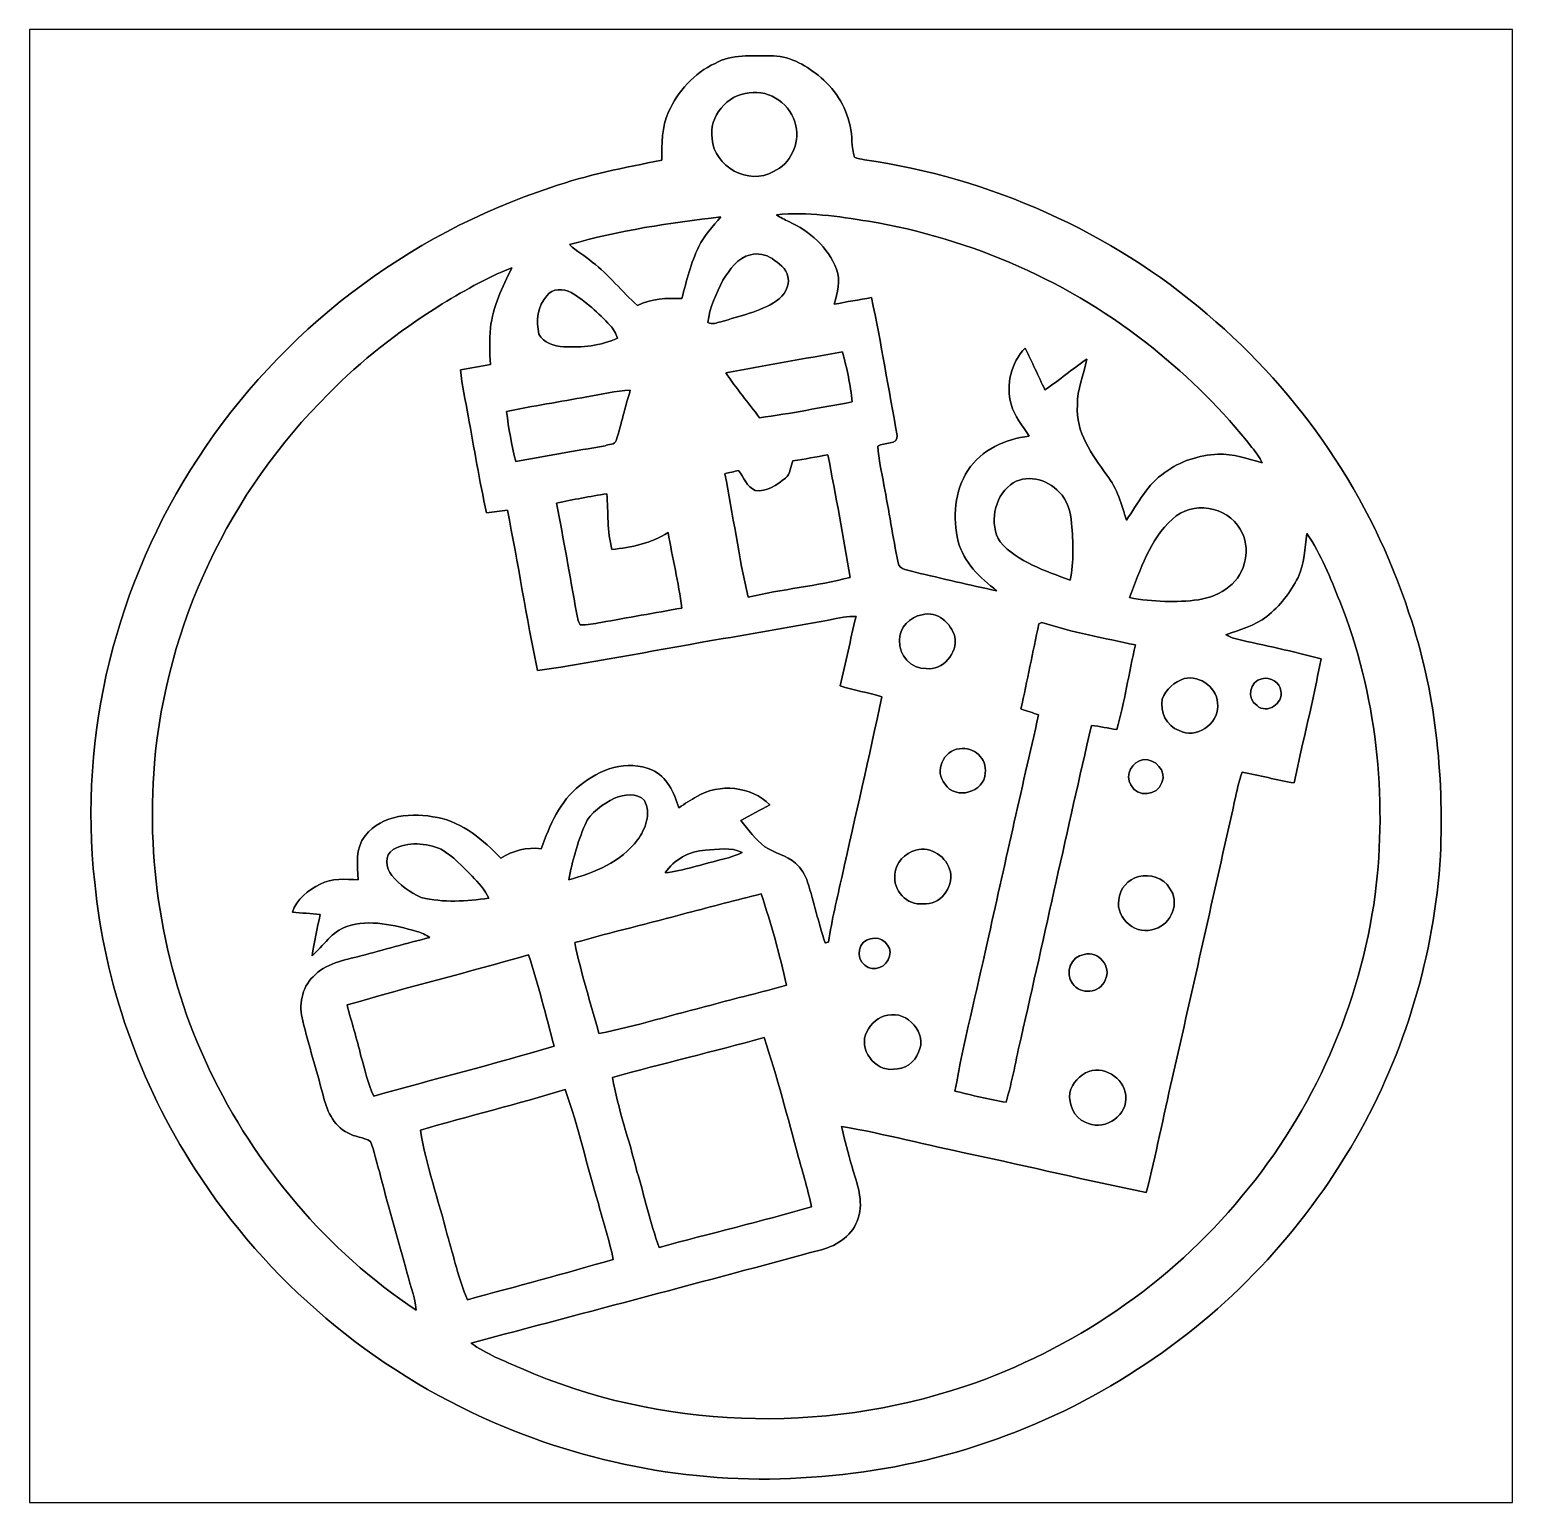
# Model space of a CAD drawing. Header units: centimetres. Extents: x -16.8 to 16.8, y -16.7 to 16.7.
import ezdxf

# ---------------------------------------------------------------- set-up
doc = ezdxf.new("R2010")
doc.units = ezdxf.units.CM
doc.header["$MEASUREMENT"] = 0
doc.layers.add('Layer 1', color=7, linetype='Continuous')

msp = doc.modelspace()

# ---------------------------------------------------------------- linework, layer by layer
at = {"layer": 'Layer 1', "color": 7}
for points, knots in [([(-16.77458, 16.66875), (-16.77458, 16.66875), (16.77458, 16.66875), (16.77458, 16.66875), (16.77458, 16.66875), (16.77458, 16.66875), (16.77458, -16.66875), (16.77458, -16.66875), (16.77458, -16.66875), (16.77458, -16.66875), (-16.77458, -16.66875), (-16.77458, -16.66875), (-16.77458, -16.66875), (-16.77458, -16.66875), (-16.77458, 16.66875), (-16.77458, 16.66875), (-16.77458, 16.66875), (-16.77458, 16.66875), (-16.77458, 16.66875), (-16.77458, 16.66875)], [0, 0, 0, 0, 0.16666667, 0.16666667, 0.16666667, 0.16666667, 0.33333333, 0.33333333, 0.33333333, 0.33333333, 0.5, 0.5, 0.5, 0.5, 0.66666667, 0.66666667, 0.66666667, 0.66666667, 1, 1, 1, 1]), ([(-1.26436, 15.90604), (-1.73919, 15.68521), (-2.10291, 15.27598), (-2.31951, 14.80502), (-2.31951, 14.80502), (-2.47262, 14.46424), (-2.46733, 14.08042), (-2.47333, 13.71459), (-2.47333, 13.71459), (-3.31717, 13.5442), (-4.16631, 13.38227), (-4.98016, 13.09476), (-4.98016, 13.09476), (-8.23242, 12.0329), (-11.10015, 9.83686), (-12.96529, 6.96807), (-12.96529, 6.96807), (-14.81208, 4.16137), (-15.67991, 0.71049), (-15.30209, -2.63349), (-15.30209, -2.63349), (-15.08054, -4.93571), (-14.28609, -7.17585), (-13.03443, -9.11895), (-13.03443, -9.11895), (-11.41448, -11.65225), (-9.01912, -13.6779), (-6.25757, -14.8657), (-6.25757, -14.8657), (-3.93806, -15.87041), (-1.36878, -16.31315), (1.15182, -16.08032), (1.15182, -16.08032), (3.68512, -15.88664), (6.16761, -15.04668), (8.29486, -13.65673), (8.29486, -13.65673), (10.3311, -12.3504), (12.03043, -10.53289), (13.23375, -8.43703), (13.23375, -8.43703), (14.345, -6.48229), (15.00999, -4.27426), (15.14792, -2.02918), (15.14792, -2.02918), (15.22589, -0.17604), (15.03327, 1.70109), (14.43531, 3.46322), (14.43531, 3.46322), (13.58547, 6.08542), (11.97716, 8.44867), (9.87213, 10.22562), (9.87213, 10.22562), (7.68914, 12.09922), (4.95794, 13.31383), (2.11314, 13.72376), (2.11314, 13.72376), (2.03588, 13.7347), (1.96144, 13.75304), (1.88983, 13.77915), (1.88983, 13.77915), (1.81292, 14.00775), (1.84679, 14.25892), (1.78964, 14.49282), (1.78964, 14.49282), (1.69333, 14.94296), (1.42946, 15.35359), (1.06574, 15.63511), (1.06574, 15.63511), (0.75988, 15.87853), (0.38594, 16.09019), (-0.01658, 16.07573), (-0.01658, 16.07573), (-0.43356, 16.06832), (-0.88759, 16.123), (-1.26436, 15.90604)], [0, 0, 0, 0, 0.05, 0.05, 0.05, 0.05, 0.1, 0.1, 0.1, 0.1, 0.15, 0.15, 0.15, 0.15, 0.2, 0.2, 0.2, 0.2, 0.25, 0.25, 0.25, 0.25, 0.3, 0.3, 0.3, 0.3, 0.35, 0.35, 0.35, 0.35, 0.4, 0.4, 0.4, 0.4, 0.45, 0.45, 0.45, 0.45, 0.5, 0.5, 0.5, 0.5, 0.55, 0.55, 0.55, 0.55, 0.6, 0.6, 0.6, 0.6, 0.65, 0.65, 0.65, 0.65, 0.7, 0.7, 0.7, 0.7, 0.75, 0.75, 0.75, 0.75, 0.8, 0.8, 0.8, 0.8, 0.85, 0.85, 0.85, 0.85, 0.9, 0.9, 0.9, 0.9, 1, 1, 1, 1]), ([(-0.4953, 15.23894), (-0.0194, 15.32079), (0.46955, 14.96095), (0.56233, 14.49423), (0.56233, 14.49423), (0.65052, 14.08359), (0.44415, 13.62851), (0.05468, 13.45636), (0.05468, 13.45636), (-0.49706, 13.13145), (-1.29117, 13.56677), (-1.33103, 14.19966), (-1.33103, 14.19966), (-1.41429, 14.69884), (-0.99307, 15.20049), (-0.4953, 15.23894)], [0, 0, 0, 0, 0.2, 0.2, 0.2, 0.2, 0.4, 0.4, 0.4, 0.4, 0.6, 0.6, 0.6, 0.6, 1, 1, 1, 1]), ([(-4.56071, 11.80183), (-3.44346, 12.12497), (-2.28706, 12.29431), (-1.13418, 12.43083), (-1.13418, 12.43083), (-1.31233, 12.21669), (-1.51095, 12.0142), (-1.63477, 11.76126), (-1.63477, 11.76126), (-1.8094, 11.38661), (-1.91699, 10.98515), (-2.01401, 10.58439), (-2.01401, 10.58439), (-2.3555, 10.59074), (-2.71533, 10.58968), (-3.02295, 10.4207), (-3.02295, 10.4207), (-3.37291, 10.73961), (-3.66748, 11.11638), (-4.04283, 11.40778), (-4.04283, 11.40778), (-4.2097, 11.54677), (-4.40126, 11.65331), (-4.56071, 11.80183)], [0, 0, 0, 0, 0.14285714, 0.14285714, 0.14285714, 0.14285714, 0.28571429, 0.28571429, 0.28571429, 0.28571429, 0.42857143, 0.42857143, 0.42857143, 0.42857143, 0.57142857, 0.57142857, 0.57142857, 0.57142857, 0.71428571, 0.71428571, 0.71428571, 0.71428571, 1, 1, 1, 1]), ([(0.12382, 12.47846), (0.82091, 12.54689), (1.51836, 12.44318), (2.20486, 12.33029), (2.20486, 12.33029), (4.54942, 11.94153), (6.79379, 10.94987), (8.64517, 9.45762), (8.64517, 9.45762), (9.47173, 8.79687), (10.22526, 8.04333), (10.88178, 7.21325), (10.88178, 7.21325), (10.97139, 7.10424), (11.05182, 6.98782), (11.11709, 6.86259), (11.11709, 6.86259), (10.78794, 6.95396), (10.45845, 7.06967), (10.11202, 7.05697), (10.11202, 7.05697), (9.6841, 7.03509), (9.25583, 6.90598), (8.91293, 6.64281), (8.91293, 6.64281), (8.51288, 6.38669), (8.30686, 5.94148), (8.04192, 5.56542), (8.04192, 5.56542), (7.93397, 5.9182), (7.83272, 6.28368), (7.60271, 6.58001), (7.60271, 6.58001), (7.26581, 7.04356), (6.88411, 7.56144), (6.93279, 8.16681), (6.93279, 8.16681), (6.92326, 8.52699), (7.08237, 8.86001), (7.14269, 9.20997), (7.14269, 9.20997), (6.82025, 8.98842), (6.52357, 8.73196), (6.19972, 8.51323), (6.19972, 8.51323), (6.04696, 8.82685), (5.90797, 9.14682), (5.75134, 9.45832), (5.75134, 9.45832), (5.43101, 9.12918), (5.30931, 8.62965), (5.43348, 8.18832), (5.43348, 8.18832), (5.50827, 7.91669), (5.69595, 7.69902), (5.84412, 7.46478), (5.84412, 7.46478), (5.30296, 7.41186), (4.76179, 7.15469), (4.45594, 6.69255), (4.45594, 6.69255), (4.14761, 6.223), (4.10633, 5.6201), (4.23474, 5.08494), (4.23474, 5.08494), (4.3621, 4.60728), (4.7304, 4.25626), (5.1121, 3.96769), (5.1121, 3.96769), (4.49157, 4.09222), (3.87597, 4.24533), (3.25861, 4.38503), (3.25861, 4.38503), (3.12984, 4.44077), (2.90336, 4.42383), (2.87584, 4.60199), (2.87584, 4.60199), (2.75802, 5.18689), (2.66876, 5.77709), (2.55446, 6.3627), (2.55446, 6.3627), (2.50684, 6.65445), (2.42923, 6.94302), (2.4197, 7.23971), (2.4197, 7.23971), (2.55834, 7.33601), (2.87479, 7.25805), (2.85574, 7.48383), (2.85574, 7.48383), (2.66065, 8.52311), (2.49343, 9.56839), (2.2733, 10.60309), (2.2733, 10.60309), (1.99072, 10.55546), (1.70886, 10.50502), (1.42699, 10.45422), (1.42699, 10.45422), (1.50812, 10.70716), (1.58291, 10.9922), (1.4799, 11.24867), (1.4799, 11.24867), (1.29681, 11.74115), (0.87171, 12.10874), (0.40217, 12.32288), (0.40217, 12.32288), (0.30621, 12.36909), (0.21131, 12.41778), (0.12382, 12.47846)], [0, 0, 0, 0, 0.03571429, 0.03571429, 0.03571429, 0.03571429, 0.07142857, 0.07142857, 0.07142857, 0.07142857, 0.10714286, 0.10714286, 0.10714286, 0.10714286, 0.14285714, 0.14285714, 0.14285714, 0.14285714, 0.17857143, 0.17857143, 0.17857143, 0.17857143, 0.21428571, 0.21428571, 0.21428571, 0.21428571, 0.25, 0.25, 0.25, 0.25, 0.28571429, 0.28571429, 0.28571429, 0.28571429, 0.32142857, 0.32142857, 0.32142857, 0.32142857, 0.35714286, 0.35714286, 0.35714286, 0.35714286, 0.39285714, 0.39285714, 0.39285714, 0.39285714, 0.42857143, 0.42857143, 0.42857143, 0.42857143, 0.46428571, 0.46428571, 0.46428571, 0.46428571, 0.5, 0.5, 0.5, 0.5, 0.53571429, 0.53571429, 0.53571429, 0.53571429, 0.57142857, 0.57142857, 0.57142857, 0.57142857, 0.60714286, 0.60714286, 0.60714286, 0.60714286, 0.64285714, 0.64285714, 0.64285714, 0.64285714, 0.67857143, 0.67857143, 0.67857143, 0.67857143, 0.71428571, 0.71428571, 0.71428571, 0.71428571, 0.75, 0.75, 0.75, 0.75, 0.78571429, 0.78571429, 0.78571429, 0.78571429, 0.82142857, 0.82142857, 0.82142857, 0.82142857, 0.85714286, 0.85714286, 0.85714286, 0.85714286, 0.89285714, 0.89285714, 0.89285714, 0.89285714, 0.92857143, 0.92857143, 0.92857143, 0.92857143, 1, 1, 1, 1]), ([(-0.46143, 11.57252), (-0.29563, 11.61344), (-0.11642, 11.58381), (0.02328, 11.48644), (0.02328, 11.48644), (0.16969, 11.38202), (0.35207, 11.26596), (0.38312, 11.07158), (0.38312, 11.07158), (0.43603, 10.8518), (0.29245, 10.65142), (0.12594, 10.52795), (0.12594, 10.52795), (-0.25506, 10.2803), (-0.70697, 10.18963), (-1.13383, 10.05452), (-1.13383, 10.05452), (-1.22978, 10.03194), (-1.33421, 9.99067), (-1.42946, 10.03688), (-1.42946, 10.03688), (-1.391, 10.37766), (-1.23437, 10.69516), (-1.08726, 11.00102), (-1.08726, 11.00102), (-0.93274, 11.22856), (-0.75353, 11.51643), (-0.46143, 11.57252)], [0, 0, 0, 0, 0.125, 0.125, 0.125, 0.125, 0.25, 0.25, 0.25, 0.25, 0.375, 0.375, 0.375, 0.375, 0.5, 0.5, 0.5, 0.5, 0.625, 0.625, 0.625, 0.625, 0.75, 0.75, 0.75, 0.75, 1, 1, 1, 1]), ([(-7.53921, 10.39671), (-7.00193, 10.72586), (-6.45478, 11.04724), (-5.86528, 11.27478), (-5.86528, 11.27478), (-6.07589, 10.84192), (-6.29532, 10.40095), (-6.34753, 9.91517), (-6.34753, 9.91517), (-6.3694, 9.64036), (-6.37223, 9.36307), (-6.34577, 9.08826), (-6.34577, 9.08826), (-6.57154, 9.04875), (-6.79662, 9.00747), (-7.02239, 8.96796), (-7.02239, 8.96796), (-7.00334, 8.61589), (-6.90316, 8.2737), (-6.85447, 7.9248), (-6.85447, 7.9248), (-6.71371, 7.19455), (-6.59941, 6.45901), (-6.43678, 5.73299), (-6.43678, 5.73299), (-6.2798, 5.75169), (-6.12246, 5.77321), (-5.96512, 5.79226), (-5.96512, 5.79226), (-5.71888, 4.5847), (-5.53967, 3.36374), (-5.28214, 2.15829), (-5.28214, 2.15829), (-3.87632, 2.36432), (-2.4825, 2.6483), (-1.08091, 2.8829), (-1.08091, 2.8829), (-0.17286, 3.04024), (0.73589, 3.19546), (1.64112, 3.36832), (1.64112, 3.36832), (1.73426, 3.38526), (1.82915, 3.38772), (1.92334, 3.38737), (1.92334, 3.38737), (1.7974, 2.86385), (1.69192, 2.33504), (1.56386, 1.81187), (1.56386, 1.81187), (1.87537, 1.7205), (2.19393, 1.65629), (2.50649, 1.56916), (2.50649, 1.56916), (2.22426, 0.21202), (1.90606, -1.13771), (1.60972, -2.49202), (1.60972, -2.49202), (1.49578, -2.98697), (1.37548, -3.48156), (1.30422, -3.98533), (1.30422, -3.98533), (1.28482, -3.98992), (1.24566, -3.99979), (1.22626, -4.00438), (1.22626, -4.00438), (1.07491, -3.55212), (0.9719, -3.08539), (0.82868, -2.63031), (0.82868, -2.63031), (0.77964, -2.4638), (0.67522, -2.31951), (0.55562, -2.19639), (0.55562, -2.19639), (0.3496, -2.02777), (0.08255, -1.96744), (-0.14146, -1.83056), (-0.14146, -1.83056), (-0.35031, -1.66053), (-0.51964, -1.44709), (-0.6791, -1.23155), (-0.6791, -1.23155), (-0.46426, -1.10843), (-0.24306, -0.9973), (-0.02646, -0.87736), (-0.02646, -0.87736), (-0.44697, -0.45614), (-1.16699, -0.387), (-1.67569, -0.68933), (-1.67569, -0.68933), (-1.8161, -0.76588), (-1.94874, -0.85619), (-2.0828, -0.94368), (-2.0828, -0.94368), (-2.19816, -0.60925), (-2.34386, -0.22719), (-2.6991, -0.08925), (-2.6991, -0.08925), (-3.25014, 0.15416), (-3.88444, -0.07585), (-4.32259, -0.43991), (-4.32259, -0.43991), (-4.78261, -0.7941), (-5.00486, -1.34585), (-5.201, -1.87254), (-5.201, -1.87254), (-5.52203, -1.83162), (-5.84129, -1.91523), (-6.11258, -2.08774), (-6.11258, -2.08774), (-6.5084, -1.67534), (-6.97054, -1.28058), (-7.54768, -1.16664), (-7.54768, -1.16664), (-8.10966, -1.05269), (-8.79898, -1.08761), (-9.17963, -1.57903), (-9.17963, -1.57903), (-9.41811, -1.8602), (-9.35355, -2.24261), (-9.33768, -2.58022), (-9.33768, -2.58022), (-9.62625, -2.55976), (-9.93881, -2.53647), (-10.2048, -2.673), (-10.2048, -2.673), (-10.46586, -2.8127), (-10.73785, -3.01131), (-10.82887, -3.30729), (-10.82887, -3.30729), (-10.62038, -3.32634), (-10.41153, -3.34363), (-10.20304, -3.36374), (-10.20304, -3.36374), (-10.26513, -3.67489), (-10.33216, -3.98498), (-10.38331, -4.2986), (-10.38331, -4.2986), (-10.13001, -4.07), (-9.93846, -3.74403), (-9.59732, -3.63643), (-9.59732, -3.63643), (-9.0745, -3.45687), (-8.52558, -3.60504), (-8.01264, -3.74368), (-8.01264, -3.74368), (-7.90787, -3.77049), (-7.81156, -3.82199), (-7.72089, -3.8802), (-7.72089, -3.8802), (-8.2423, -4.01638), (-8.76159, -4.16172), (-9.28264, -4.29966), (-9.28264, -4.29966), (-9.66188, -4.39632), (-10.08486, -4.46687), (-10.36214, -4.77167), (-10.36214, -4.77167), (-10.6232, -5.02391), (-10.68987, -5.42502), (-10.59498, -5.76686), (-10.59498, -5.76686), (-10.46057, -6.32319), (-10.287, -6.86929), (-10.14413, -7.4235), (-10.14413, -7.4235), (-10.06263, -7.76711), (-9.9127, -8.1407), (-9.57474, -8.30404), (-9.57474, -8.30404), (-9.41952, -8.40423), (-9.21632, -8.39399), (-9.06568, -8.49912), (-9.06568, -8.49912), (-8.97326, -8.71679), (-8.93128, -8.95315), (-8.86143, -9.17893), (-8.86143, -9.17893), (-8.67974, -9.90283), (-8.46349, -10.61755), (-8.27193, -11.33863), (-8.27193, -11.33863), (-8.1915, -11.66671), (-8.06521, -11.98386), (-8.02605, -12.32112), (-8.02605, -12.32112), (-10.04711, -10.9728), (-11.67165, -9.05157), (-12.7127, -6.85941), (-12.7127, -6.85941), (-13.73611, -4.72087), (-14.14216, -2.30611), (-13.95236, 0.05292), (-13.95236, 0.05292), (-13.67896, 3.19052), (-12.25515, 6.21383), (-10.01113, 8.42363), (-10.01113, 8.42363), (-9.2777, 9.18598), (-8.42963, 9.82945), (-7.53921, 10.39671)], [0, 0, 0, 0, 0.01960784, 0.01960784, 0.01960784, 0.01960784, 0.03921569, 0.03921569, 0.03921569, 0.03921569, 0.05882353, 0.05882353, 0.05882353, 0.05882353, 0.07843137, 0.07843137, 0.07843137, 0.07843137, 0.09803922, 0.09803922, 0.09803922, 0.09803922, 0.11764706, 0.11764706, 0.11764706, 0.11764706, 0.1372549, 0.1372549, 0.1372549, 0.1372549, 0.15686275, 0.15686275, 0.15686275, 0.15686275, 0.17647059, 0.17647059, 0.17647059, 0.17647059, 0.19607843, 0.19607843, 0.19607843, 0.19607843, 0.21568627, 0.21568627, 0.21568627, 0.21568627, 0.23529412, 0.23529412, 0.23529412, 0.23529412, 0.25490196, 0.25490196, 0.25490196, 0.25490196, 0.2745098, 0.2745098, 0.2745098, 0.2745098, 0.29411765, 0.29411765, 0.29411765, 0.29411765, 0.31372549, 0.31372549, 0.31372549, 0.31372549, 0.33333333, 0.33333333, 0.33333333, 0.33333333, 0.35294118, 0.35294118, 0.35294118, 0.35294118, 0.37254902, 0.37254902, 0.37254902, 0.37254902, 0.39215686, 0.39215686, 0.39215686, 0.39215686, 0.41176471, 0.41176471, 0.41176471, 0.41176471, 0.43137255, 0.43137255, 0.43137255, 0.43137255, 0.45098039, 0.45098039, 0.45098039, 0.45098039, 0.47058824, 0.47058824, 0.47058824, 0.47058824, 0.49019608, 0.49019608, 0.49019608, 0.49019608, 0.50980392, 0.50980392, 0.50980392, 0.50980392, 0.52941176, 0.52941176, 0.52941176, 0.52941176, 0.54901961, 0.54901961, 0.54901961, 0.54901961, 0.56862745, 0.56862745, 0.56862745, 0.56862745, 0.58823529, 0.58823529, 0.58823529, 0.58823529, 0.60784314, 0.60784314, 0.60784314, 0.60784314, 0.62745098, 0.62745098, 0.62745098, 0.62745098, 0.64705882, 0.64705882, 0.64705882, 0.64705882, 0.66666667, 0.66666667, 0.66666667, 0.66666667, 0.68627451, 0.68627451, 0.68627451, 0.68627451, 0.70588235, 0.70588235, 0.70588235, 0.70588235, 0.7254902, 0.7254902, 0.7254902, 0.7254902, 0.74509804, 0.74509804, 0.74509804, 0.74509804, 0.76470588, 0.76470588, 0.76470588, 0.76470588, 0.78431373, 0.78431373, 0.78431373, 0.78431373, 0.80392157, 0.80392157, 0.80392157, 0.80392157, 0.82352941, 0.82352941, 0.82352941, 0.82352941, 0.84313725, 0.84313725, 0.84313725, 0.84313725, 0.8627451, 0.8627451, 0.8627451, 0.8627451, 0.88235294, 0.88235294, 0.88235294, 0.88235294, 0.90196078, 0.90196078, 0.90196078, 0.90196078, 0.92156863, 0.92156863, 0.92156863, 0.92156863, 0.94117647, 0.94117647, 0.94117647, 0.94117647, 0.96078431, 0.96078431, 0.96078431, 0.96078431, 1, 1, 1, 1]), ([(-5.07048, 10.64472), (-4.95159, 10.82075), (-4.6923, 10.80699), (-4.52296, 10.71704), (-4.52296, 10.71704), (-4.19276, 10.51701), (-3.90243, 10.25701), (-3.64067, 9.97479), (-3.64067, 9.97479), (-3.55741, 9.89542), (-3.51402, 9.78817), (-3.47098, 9.68375), (-3.47098, 9.68375), (-3.85128, 9.50666), (-4.27637, 9.4682), (-4.69053, 9.49043), (-4.69053, 9.49043), (-4.90044, 9.50771), (-5.14773, 9.57474), (-5.25216, 9.77618), (-5.25216, 9.77618), (-5.31848, 10.07251), (-5.28285, 10.41259), (-5.07048, 10.64472)], [0, 0, 0, 0, 0.14285714, 0.14285714, 0.14285714, 0.14285714, 0.28571429, 0.28571429, 0.28571429, 0.28571429, 0.42857143, 0.42857143, 0.42857143, 0.42857143, 0.57142857, 0.57142857, 0.57142857, 0.57142857, 0.71428571, 0.71428571, 0.71428571, 0.71428571, 1, 1, 1, 1]), ([(-1.02164, 8.89952), (-0.14393, 9.06851), (0.73731, 9.21667), (1.61713, 9.37507), (1.61713, 9.37507), (1.71662, 9.00324), (1.80164, 8.62401), (1.83444, 8.24018), (1.83444, 8.24018), (1.13771, 8.11706), (0.44309, 7.97807), (-0.25788, 7.88176), (-0.25788, 7.88176), (-0.51364, 8.22007), (-0.78599, 8.54675), (-1.02164, 8.89952)], [0, 0, 0, 0, 0.2, 0.2, 0.2, 0.2, 0.4, 0.4, 0.4, 0.4, 0.6, 0.6, 0.6, 0.6, 1, 1, 1, 1]), ([(-4.16489, 8.35801), (-3.83858, 8.40846), (-3.51473, 8.49242), (-3.18311, 8.50477), (-3.18311, 8.50477), (-3.302, 8.13082), (-3.38526, 7.747), (-3.50026, 7.372), (-3.50026, 7.372), (-3.52531, 7.26299), (-3.68512, 7.28557), (-3.75603, 7.25029), (-3.75603, 7.25029), (-4.42842, 7.12752), (-5.10469, 7.02275), (-5.77603, 6.89222), (-5.77603, 6.89222), (-5.86846, 7.26511), (-5.93584, 7.64364), (-5.98523, 8.02428), (-5.98523, 8.02428), (-5.38198, 8.15446), (-4.77097, 8.2423), (-4.16489, 8.35801)], [0, 0, 0, 0, 0.14285714, 0.14285714, 0.14285714, 0.14285714, 0.28571429, 0.28571429, 0.28571429, 0.28571429, 0.42857143, 0.42857143, 0.42857143, 0.42857143, 0.57142857, 0.57142857, 0.57142857, 0.57142857, 0.71428571, 0.71428571, 0.71428571, 0.71428571, 1, 1, 1, 1]), ([(0.49777, 6.91056), (0.76129, 6.94866), (1.02376, 6.99523), (1.28587, 7.04391), (1.28587, 7.04391), (1.46861, 6.12211), (1.63759, 5.19712), (1.78999, 4.27002), (1.78999, 4.27002), (1.03293, 4.06612), (0.24377, 4.00579), (-0.51894, 3.82235), (-0.51894, 3.82235), (-0.72919, 4.74698), (-0.85972, 5.68748), (-1.04458, 6.61741), (-1.04458, 6.61741), (-0.94121, 6.6421), (-0.83714, 6.66609), (-0.73307, 6.68867), (-0.73307, 6.68867), (-0.61807, 6.53521), (-0.54645, 6.3179), (-0.35631, 6.23923), (-0.35631, 6.23923), (-0.0949, 6.19372), (0.1337, 6.3694), (0.32808, 6.51616), (0.32808, 6.51616), (0.4385, 6.6167), (0.44591, 6.77792), (0.49777, 6.91056)], [0, 0, 0, 0, 0.11111111, 0.11111111, 0.11111111, 0.11111111, 0.22222222, 0.22222222, 0.22222222, 0.22222222, 0.33333333, 0.33333333, 0.33333333, 0.33333333, 0.44444444, 0.44444444, 0.44444444, 0.44444444, 0.55555556, 0.55555556, 0.55555556, 0.55555556, 0.66666667, 0.66666667, 0.66666667, 0.66666667, 0.77777778, 0.77777778, 0.77777778, 0.77777778, 1, 1, 1, 1]), ([(5.41902, 6.36411), (5.75134, 6.62517), (6.25404, 6.50134), (6.51686, 6.19972), (6.51686, 6.19972), (6.71618, 6.02051), (6.78356, 5.74887), (6.80297, 5.49169), (6.80297, 5.49169), (6.83401, 5.06448), (6.85871, 4.62527), (6.77016, 4.20299), (6.77016, 4.20299), (6.2103, 4.42348), (5.58906, 4.6041), (5.18231, 5.07541), (5.18231, 5.07541), (4.93466, 5.47793), (5.04437, 6.07589), (5.41902, 6.36411)], [0, 0, 0, 0, 0.16666667, 0.16666667, 0.16666667, 0.16666667, 0.33333333, 0.33333333, 0.33333333, 0.33333333, 0.5, 0.5, 0.5, 0.5, 0.66666667, 0.66666667, 0.66666667, 0.66666667, 1, 1, 1, 1]), ([(-4.85599, 5.95136), (-4.4771, 6.03356), (-4.09504, 6.10059), (-3.71263, 6.16303), (-3.71263, 6.16303), (-3.68194, 5.74358), (-3.70946, 5.31283), (-3.60045, 4.90255), (-3.60045, 4.90255), (-3.15807, 4.94559), (-2.70792, 5.04437), (-2.32833, 5.28461), (-2.32833, 5.28461), (-2.23273, 4.71382), (-2.08774, 4.15184), (-2.0193, 3.57646), (-2.0193, 3.57646), (-2.6289, 3.46357), (-3.23991, 3.36127), (-3.84881, 3.24697), (-3.84881, 3.24697), (-4.00368, 3.22333), (-4.15996, 3.1877), (-4.31729, 3.19511), (-4.31729, 3.19511), (-4.37515, 3.27519), (-4.38044, 3.37926), (-4.4009, 3.47204), (-4.4009, 3.47204), (-4.55224, 4.2986), (-4.69053, 5.12763), (-4.85599, 5.95136)], [0, 0, 0, 0, 0.11111111, 0.11111111, 0.11111111, 0.11111111, 0.22222222, 0.22222222, 0.22222222, 0.22222222, 0.33333333, 0.33333333, 0.33333333, 0.33333333, 0.44444444, 0.44444444, 0.44444444, 0.44444444, 0.55555556, 0.55555556, 0.55555556, 0.55555556, 0.66666667, 0.66666667, 0.66666667, 0.66666667, 0.77777778, 0.77777778, 0.77777778, 0.77777778, 1, 1, 1, 1]), ([(9.08544, 5.59047), (9.52077, 6.01451), (10.32298, 5.88433), (10.61755, 5.3594), (10.61755, 5.3594), (10.87155, 4.94206), (10.74949, 4.35963), (10.36708, 4.06047), (10.36708, 4.06047), (9.96668, 3.72145), (9.40364, 3.7211), (8.9087, 3.72533), (8.9087, 3.72533), (8.64341, 3.74862), (8.37494, 3.7532), (8.11459, 3.81212), (8.11459, 3.81212), (8.35731, 4.43865), (8.56756, 5.13009), (9.08544, 5.59047)], [0, 0, 0, 0, 0.16666667, 0.16666667, 0.16666667, 0.16666667, 0.33333333, 0.33333333, 0.33333333, 0.33333333, 0.5, 0.5, 0.5, 0.5, 0.66666667, 0.66666667, 0.66666667, 0.66666667, 1, 1, 1, 1]), ([(11.92601, 4.27038), (12.07347, 4.5787), (12.07594, 4.92795), (12.12568, 5.26027), (12.12568, 5.26027), (12.45023, 4.79108), (12.65661, 4.25415), (12.86933, 3.72851), (12.86933, 3.72851), (13.70224, 1.63301), (13.94919, -0.67769), (13.67049, -2.91042), (13.67049, -2.91042), (13.33253, -5.40985), (12.27667, -7.80662), (10.65636, -9.74019), (10.65636, -9.74019), (9.02511, -11.71716), (6.82731, -13.21752), (4.4002, -14.03879), (4.4002, -14.03879), (1.14688, -15.13346), (-2.51143, -15.01387), (-5.66244, -13.63451), (-5.66244, -13.63451), (-6.04379, -13.462), (-6.44525, -13.31524), (-6.78286, -13.0623), (-6.78286, -13.0623), (-4.1402, -12.35781), (-1.49507, -11.66389), (1.14476, -10.94881), (1.14476, -10.94881), (1.51271, -10.85709), (1.85843, -10.60591), (1.97591, -10.23338), (1.97591, -10.23338), (2.10009, -9.84285), (1.94381, -9.44245), (1.83409, -9.06992), (1.83409, -9.06992), (1.7459, -8.76829), (1.66864, -8.46349), (1.59632, -8.15799), (1.59632, -8.15799), (2.57563, -8.32873), (3.53907, -8.58344), (4.51273, -8.78522), (4.51273, -8.78522), (5.84024, -9.06851), (7.16104, -9.38318), (8.49066, -9.65694), (8.49066, -9.65694), (8.70832, -8.80039), (8.88012, -7.93327), (9.07874, -7.07214), (9.07874, -7.07214), (9.55569, -4.98052), (10.02101, -2.88643), (10.49091, -0.79304), (10.49091, -0.79304), (10.54029, -0.57432), (10.58122, -0.35278), (10.66094, -0.14252), (10.66094, -0.14252), (11.05535, -0.20461), (11.43882, -0.32314), (11.83464, -0.38135), (11.83464, -0.38135), (12.03572, 0.55457), (12.26961, 1.48343), (12.44529, 2.42464), (12.44529, 2.42464), (11.81382, 2.60456), (11.16683, 2.72239), (10.52865, 2.87514), (10.52865, 2.87514), (10.44434, 2.8956), (10.36637, 2.93299), (10.29053, 2.97286), (10.29053, 2.97286), (10.60979, 3.08222), (10.94846, 3.17077), (11.21622, 3.38737), (11.21622, 3.38737), (11.52066, 3.61915), (11.75385, 3.93136), (11.92601, 4.27038)], [0, 0, 0, 0, 0.04347826, 0.04347826, 0.04347826, 0.04347826, 0.08695652, 0.08695652, 0.08695652, 0.08695652, 0.13043478, 0.13043478, 0.13043478, 0.13043478, 0.17391304, 0.17391304, 0.17391304, 0.17391304, 0.2173913, 0.2173913, 0.2173913, 0.2173913, 0.26086957, 0.26086957, 0.26086957, 0.26086957, 0.30434783, 0.30434783, 0.30434783, 0.30434783, 0.34782609, 0.34782609, 0.34782609, 0.34782609, 0.39130435, 0.39130435, 0.39130435, 0.39130435, 0.43478261, 0.43478261, 0.43478261, 0.43478261, 0.47826087, 0.47826087, 0.47826087, 0.47826087, 0.52173913, 0.52173913, 0.52173913, 0.52173913, 0.56521739, 0.56521739, 0.56521739, 0.56521739, 0.60869565, 0.60869565, 0.60869565, 0.60869565, 0.65217391, 0.65217391, 0.65217391, 0.65217391, 0.69565217, 0.69565217, 0.69565217, 0.69565217, 0.73913043, 0.73913043, 0.73913043, 0.73913043, 0.7826087, 0.7826087, 0.7826087, 0.7826087, 0.82608696, 0.82608696, 0.82608696, 0.82608696, 0.86956522, 0.86956522, 0.86956522, 0.86956522, 0.91304348, 0.91304348, 0.91304348, 0.91304348, 1, 1, 1, 1]), ([(3.41947, 3.42406), (3.75744, 3.51931), (4.07987, 3.23532), (4.15854, 2.92276), (4.15854, 2.92276), (4.23086, 2.55376), (3.88902, 2.16323), (3.5112, 2.20451), (3.5112, 2.20451), (3.17959, 2.18934), (2.87902, 2.51354), (2.90901, 2.8388), (2.90901, 2.8388), (2.89313, 3.1242), (3.14501, 3.38561), (3.41947, 3.42406)], [0, 0, 0, 0, 0.2, 0.2, 0.2, 0.2, 0.4, 0.4, 0.4, 0.4, 0.6, 0.6, 0.6, 0.6, 1, 1, 1, 1]), ([(6.1274, 3.25155), (6.81955, 3.02366), (7.53674, 2.89419), (8.24724, 2.73967), (8.24724, 2.73967), (8.09237, 2.10397), (8.007, 1.45133), (7.82461, 0.82268), (7.82461, 0.82268), (7.63305, 0.85372), (7.44396, 0.89711), (7.25099, 0.91652), (7.25099, 0.91652), (6.70666, -1.43686), (6.19619, -3.79765), (5.65714, -6.15244), (5.65714, -6.15244), (5.54179, -6.63822), (5.46276, -7.13317), (5.31848, -7.61189), (5.31848, -7.61189), (4.92972, -7.54556), (4.54519, -7.45525), (4.16313, -7.35824), (4.16313, -7.35824), (4.3621, -6.23252), (4.65067, -5.1248), (4.89056, -4.00756), (4.89056, -4.00756), (5.27685, -2.28635), (5.65926, -0.56409), (6.05578, 1.15464), (6.05578, 1.15464), (5.9249, 1.2065), (5.7912, 1.24989), (5.65679, 1.29046), (5.65679, 1.29046), (5.79402, 1.93322), (5.92702, 2.57669), (6.06107, 3.2198), (6.06107, 3.2198), (6.07766, 3.22756), (6.11082, 3.24344), (6.1274, 3.25155)], [0, 0, 0, 0, 0.08333333, 0.08333333, 0.08333333, 0.08333333, 0.16666667, 0.16666667, 0.16666667, 0.16666667, 0.25, 0.25, 0.25, 0.25, 0.33333333, 0.33333333, 0.33333333, 0.33333333, 0.41666667, 0.41666667, 0.41666667, 0.41666667, 0.5, 0.5, 0.5, 0.5, 0.58333333, 0.58333333, 0.58333333, 0.58333333, 0.66666667, 0.66666667, 0.66666667, 0.66666667, 0.75, 0.75, 0.75, 0.75, 0.83333333, 0.83333333, 0.83333333, 0.83333333, 1, 1, 1, 1]), ([(9.34649, 1.97697), (9.71691, 2.07292), (10.12896, 1.74202), (10.10708, 1.35819), (10.10708, 1.35819), (10.12366, 0.94051), (9.60508, 0.60431), (9.23219, 0.80151), (9.23219, 0.80151), (8.9535, 0.90734), (8.79087, 1.22696), (8.85437, 1.51377), (8.85437, 1.51377), (8.92528, 1.73708), (9.12777, 1.90641), (9.34649, 1.97697)], [0, 0, 0, 0, 0.2, 0.2, 0.2, 0.2, 0.4, 0.4, 0.4, 0.4, 0.6, 0.6, 0.6, 0.6, 1, 1, 1, 1]), ([(11.10968, 1.97556), (11.29524, 2.02459), (11.51784, 1.89159), (11.5376, 1.69757), (11.5376, 1.69757), (11.60568, 1.41852), (11.21304, 1.16381), (10.99785, 1.36807), (10.99785, 1.36807), (10.74773, 1.51412), (10.82887, 1.92934), (11.10968, 1.97556)], [0, 0, 0, 0, 0.25, 0.25, 0.25, 0.25, 0.5, 0.5, 0.5, 0.5, 1, 1, 1, 1]), ([(4.26544, 0.3877), (4.57764, 0.44591), (4.90326, 0.16757), (4.8447, -0.15875), (4.8447, -0.15875), (4.84117, -0.59725), (4.16454, -0.78387), (3.93488, -0.40464), (3.93488, -0.40464), (3.68265, -0.12488), (3.9056, 0.3616), (4.26544, 0.3877)], [0, 0, 0, 0, 0.25, 0.25, 0.25, 0.25, 0.5, 0.5, 0.5, 0.5, 1, 1, 1, 1]), ([(8.42574, 0.1457), (8.68574, 0.17604), (8.96761, -0.12065), (8.84308, -0.37465), (8.84308, -0.37465), (8.75242, -0.67839), (8.27334, -0.7179), (8.14246, -0.42968), (8.14246, -0.42968), (7.99712, -0.19509), (8.17986, 0.09666), (8.42574, 0.1457)], [0, 0, 0, 0, 0.25, 0.25, 0.25, 0.25, 0.5, 0.5, 0.5, 0.5, 1, 1, 1, 1]), ([(-3.54048, -0.73025), (-3.32811, -0.65123), (-3.0286, -0.58349), (-2.86491, -0.78423), (-2.86491, -0.78423), (-2.70087, -1.0735), (-2.84268, -1.42663), (-3.01943, -1.67322), (-3.01943, -1.67322), (-3.39372, -2.17064), (-3.99521, -2.41829), (-4.578, -2.57598), (-4.578, -2.57598), (-4.49157, -2.15194), (-4.37903, -1.73037), (-4.20864, -1.33174), (-4.20864, -1.33174), (-4.08764, -1.04387), (-3.80788, -0.86642), (-3.54048, -0.73025)], [0, 0, 0, 0, 0.16666667, 0.16666667, 0.16666667, 0.16666667, 0.33333333, 0.33333333, 0.33333333, 0.33333333, 0.5, 0.5, 0.5, 0.5, 0.66666667, 0.66666667, 0.66666667, 0.66666667, 1, 1, 1, 1]), ([(-8.54957, -1.89301), (-8.22184, -1.69721), (-7.7978, -1.74378), (-7.45984, -1.88524), (-7.45984, -1.88524), (-7.19173, -2.04188), (-6.979, -2.27506), (-6.76275, -2.49414), (-6.76275, -2.49414), (-6.62199, -2.64724), (-6.47206, -2.79964), (-6.38422, -2.99156), (-6.38422, -2.99156), (-6.8901, -3.05964), (-7.41539, -3.10374), (-7.91457, -2.97356), (-7.91457, -2.97356), (-8.16928, -2.86138), (-8.4014, -2.68993), (-8.57885, -2.47544), (-8.57885, -2.47544), (-8.71255, -2.3114), (-8.75348, -2.01789), (-8.54957, -1.89301)], [0, 0, 0, 0, 0.14285714, 0.14285714, 0.14285714, 0.14285714, 0.28571429, 0.28571429, 0.28571429, 0.28571429, 0.42857143, 0.42857143, 0.42857143, 0.42857143, 0.57142857, 0.57142857, 0.57142857, 0.57142857, 0.71428571, 0.71428571, 0.71428571, 0.71428571, 1, 1, 1, 1]), ([(-1.48378, -1.90465), (-1.21214, -1.89724), (-0.90488, -1.82316), (-0.65299, -1.95933), (-0.65299, -1.95933), (-0.81386, -2.03341), (-0.9839, -2.08562), (-1.15605, -2.12725), (-1.15605, -2.12725), (-1.56774, -2.23132), (-1.9745, -2.36361), (-2.39677, -2.41864), (-2.39677, -2.41864), (-2.19322, -2.11808), (-1.84644, -1.92476), (-1.48378, -1.90465)], [0, 0, 0, 0, 0.2, 0.2, 0.2, 0.2, 0.4, 0.4, 0.4, 0.4, 0.6, 0.6, 0.6, 0.6, 1, 1, 1, 1]), ([(3.27836, -1.90394), (3.61597, -1.80799), (3.98709, -2.05952), (4.05836, -2.39571), (4.05836, -2.39571), (4.12327, -2.75061), (3.82411, -3.16865), (3.43958, -3.11679), (3.43958, -3.11679), (3.07305, -3.17006), (2.75378, -2.80741), (2.80423, -2.45145), (2.80423, -2.45145), (2.80952, -2.18758), (3.03742, -1.9745), (3.27836, -1.90394)], [0, 0, 0, 0, 0.2, 0.2, 0.2, 0.2, 0.4, 0.4, 0.4, 0.4, 0.6, 0.6, 0.6, 0.6, 1, 1, 1, 1]), ([(8.32203, -2.50119), (8.57532, -2.45181), (8.89071, -2.51636), (9.01665, -2.76684), (9.01665, -2.76684), (9.26324, -3.07234), (9.06004, -3.58281), (8.69209, -3.68371), (8.69209, -3.68371), (8.28887, -3.86398), (7.79427, -3.45687), (7.868, -3.03036), (7.868, -3.03036), (7.8867, -2.77989), (8.07896, -2.56117), (8.32203, -2.50119)], [0, 0, 0, 0, 0.2, 0.2, 0.2, 0.2, 0.4, 0.4, 0.4, 0.4, 0.6, 0.6, 0.6, 0.6, 1, 1, 1, 1]), ([(-1.8983, -3.32528), (-1.33844, -3.18664), (-0.78317, -3.0293), (-0.22154, -2.89666), (-0.22154, -2.89666), (0.00106, -3.5747), (0.20179, -4.26332), (0.34749, -4.96252), (0.34749, -4.96252), (-0.21661, -5.12692), (-0.79163, -5.24969), (-1.35537, -5.41584), (-1.35537, -5.41584), (-2.2038, -5.6194), (-3.03706, -5.88574), (-3.8929, -6.05825), (-3.8929, -6.05825), (-4.08129, -5.37351), (-4.29648, -4.69477), (-4.44218, -3.99909), (-4.44218, -3.99909), (-3.59904, -3.75567), (-2.74285, -3.56235), (-1.8983, -3.32528)], [0, 0, 0, 0, 0.14285714, 0.14285714, 0.14285714, 0.14285714, 0.28571429, 0.28571429, 0.28571429, 0.28571429, 0.42857143, 0.42857143, 0.42857143, 0.42857143, 0.57142857, 0.57142857, 0.57142857, 0.57142857, 0.71428571, 0.71428571, 0.71428571, 0.71428571, 1, 1, 1, 1]), ([(2.25496, -3.91195), (2.48708, -3.83293), (2.75272, -4.06329), (2.68182, -4.30706), (2.68182, -4.30706), (2.63737, -4.54307), (2.30822, -4.68171), (2.12513, -4.50709), (2.12513, -4.50709), (1.8983, -4.35751), (1.97485, -3.93947), (2.25496, -3.91195)], [0, 0, 0, 0, 0.25, 0.25, 0.25, 0.25, 0.5, 0.5, 0.5, 0.5, 1, 1, 1, 1]), ([(-9.59203, -5.40985), (-8.23031, -5.00556), (-6.84883, -4.67219), (-5.48499, -4.2739), (-5.48499, -4.2739), (-5.2645, -4.95476), (-5.08882, -5.64938), (-4.90961, -6.34189), (-4.90961, -6.34189), (-6.26004, -6.74546), (-7.62882, -7.09083), (-8.98631, -7.47183), (-8.98631, -7.47183), (-9.13059, -7.18714), (-9.18386, -6.86752), (-9.27806, -6.56519), (-9.27806, -6.56519), (-9.37084, -6.17679), (-9.49149, -5.79614), (-9.59203, -5.40985)], [0, 0, 0, 0, 0.16666667, 0.16666667, 0.16666667, 0.16666667, 0.33333333, 0.33333333, 0.33333333, 0.33333333, 0.5, 0.5, 0.5, 0.5, 0.66666667, 0.66666667, 0.66666667, 0.66666667, 1, 1, 1, 1]), ([(7.08731, -4.26473), (7.40339, -4.17301), (7.7216, -4.55013), (7.56214, -4.84505), (7.56214, -4.84505), (7.44573, -5.15056), (7.00158, -5.18654), (6.82131, -4.92513), (6.82131, -4.92513), (6.63998, -4.69159), (6.78356, -4.30565), (7.08731, -4.26473)], [0, 0, 0, 0, 0.25, 0.25, 0.25, 0.25, 0.5, 0.5, 0.5, 0.5, 1, 1, 1, 1]), ([(2.64372, -5.64233), (3.08046, -5.53332), (3.55776, -6.06284), (3.33657, -6.47453), (3.33657, -6.47453), (3.26425, -6.71477), (3.01272, -6.86964), (2.76825, -6.86259), (2.76825, -6.86259), (2.34844, -6.92009), (1.96109, -6.39233), (2.17135, -6.01486), (2.17135, -6.01486), (2.25989, -5.83177), (2.43311, -5.66455), (2.64372, -5.64233)], [0, 0, 0, 0, 0.2, 0.2, 0.2, 0.2, 0.4, 0.4, 0.4, 0.4, 0.6, 0.6, 0.6, 0.6, 1, 1, 1, 1]), ([(-3.5881, -7.04815), (-2.44687, -6.73947), (-1.29787, -6.45971), (-0.15734, -6.14786), (-0.15734, -6.14786), (0.14182, -7.04074), (0.3743, -7.95443), (0.62583, -8.86143), (0.62583, -8.86143), (0.72425, -9.23255), (0.84067, -9.59944), (0.91369, -9.97726), (0.91369, -9.97726), (-0.22543, -10.31452), (-1.3843, -10.58298), (-2.53012, -10.89695), (-2.53012, -10.89695), (-2.73614, -10.33568), (-2.85962, -9.74796), (-3.03389, -9.17646), (-3.03389, -9.17646), (-3.20534, -8.46384), (-3.46181, -7.77169), (-3.5881, -7.04815)], [0, 0, 0, 0, 0.14285714, 0.14285714, 0.14285714, 0.14285714, 0.28571429, 0.28571429, 0.28571429, 0.28571429, 0.42857143, 0.42857143, 0.42857143, 0.42857143, 0.57142857, 0.57142857, 0.57142857, 0.57142857, 0.71428571, 0.71428571, 0.71428571, 0.71428571, 1, 1, 1, 1]), ([(7.19455, -6.91197), (7.5946, -6.78427), (8.04263, -7.11659), (8.02781, -7.53357), (8.02781, -7.53357), (8.03028, -7.96854), (7.48206, -8.27828), (7.10847, -8.06062), (7.10847, -8.06062), (6.85165, -7.95867), (6.731, -7.65492), (6.75993, -7.39493), (6.75993, -7.39493), (6.81567, -7.17656), (6.98641, -6.99452), (7.19455, -6.91197)], [0, 0, 0, 0, 0.2, 0.2, 0.2, 0.2, 0.4, 0.4, 0.4, 0.4, 0.6, 0.6, 0.6, 0.6, 1, 1, 1, 1]), ([(-7.93044, -8.24336), (-6.84389, -7.91986), (-5.73899, -7.65986), (-4.65667, -7.32367), (-4.65667, -7.32367), (-4.35751, -8.16645), (-4.1656, -9.04416), (-3.90631, -9.9), (-3.90631, -9.9), (-3.804, -10.32545), (-3.65548, -10.7382), (-3.57046, -11.16789), (-3.57046, -11.16789), (-4.66478, -11.49138), (-5.76898, -11.78066), (-6.86964, -12.08264), (-6.86964, -12.08264), (-7.07249, -11.60851), (-7.17656, -11.10262), (-7.32719, -10.61156), (-7.32719, -10.61156), (-7.52158, -9.82063), (-7.80521, -9.04981), (-7.93044, -8.24336)], [0, 0, 0, 0, 0.14285714, 0.14285714, 0.14285714, 0.14285714, 0.28571429, 0.28571429, 0.28571429, 0.28571429, 0.42857143, 0.42857143, 0.42857143, 0.42857143, 0.57142857, 0.57142857, 0.57142857, 0.57142857, 0.71428571, 0.71428571, 0.71428571, 0.71428571, 1, 1, 1, 1])]:
    msp.add_open_spline(points, degree=3, knots=knots, dxfattribs=at)
at = {"layer": 'Layer 1', "color": 250}
for points, knots in [([(-1.26436, 15.90604), (-0.88759, 16.123), (-0.43356, 16.06832), (-0.01658, 16.07573), (-0.01658, 16.07573), (0.38594, 16.09019), (0.75988, 15.87853), (1.06574, 15.63511), (1.06574, 15.63511), (1.42946, 15.35359), (1.69333, 14.94296), (1.78964, 14.49282), (1.78964, 14.49282), (1.84679, 14.25892), (1.81292, 14.00775), (1.88983, 13.77915), (1.88983, 13.77915), (1.96144, 13.75304), (2.03588, 13.7347), (2.11314, 13.72376), (2.11314, 13.72376), (4.95794, 13.31383), (7.68914, 12.09922), (9.87213, 10.22562), (9.87213, 10.22562), (11.97716, 8.44867), (13.58547, 6.08542), (14.43531, 3.46322), (14.43531, 3.46322), (15.03327, 1.70109), (15.22589, -0.17604), (15.14792, -2.02918), (15.14792, -2.02918), (15.00999, -4.27426), (14.345, -6.48229), (13.23375, -8.43703), (13.23375, -8.43703), (12.03043, -10.53289), (10.3311, -12.3504), (8.29486, -13.65673), (8.29486, -13.65673), (6.16761, -15.04668), (3.68512, -15.88664), (1.15182, -16.08032), (1.15182, -16.08032), (-1.36878, -16.31315), (-3.93806, -15.87041), (-6.25757, -14.8657), (-6.25757, -14.8657), (-9.01912, -13.6779), (-11.41448, -11.65225), (-13.03443, -9.11895), (-13.03443, -9.11895), (-14.28609, -7.17585), (-15.08054, -4.93571), (-15.30209, -2.63349), (-15.30209, -2.63349), (-15.67991, 0.71049), (-14.81208, 4.16137), (-12.96529, 6.96807), (-12.96529, 6.96807), (-11.10015, 9.83686), (-8.23242, 12.0329), (-4.98016, 13.09476), (-4.98016, 13.09476), (-4.16631, 13.38227), (-3.31717, 13.5442), (-2.47333, 13.71459), (-2.47333, 13.71459), (-2.46733, 14.08042), (-2.47262, 14.46424), (-2.31951, 14.80502), (-2.31951, 14.80502), (-2.10291, 15.27598), (-1.73919, 15.68521), (-1.26436, 15.90604), (-1.26436, 15.90604), (-1.26436, 15.90604), (-1.26436, 15.90604), (-1.26436, 15.90604)], [0, 0, 0, 0, 0.04761905, 0.04761905, 0.04761905, 0.04761905, 0.0952381, 0.0952381, 0.0952381, 0.0952381, 0.14285714, 0.14285714, 0.14285714, 0.14285714, 0.19047619, 0.19047619, 0.19047619, 0.19047619, 0.23809524, 0.23809524, 0.23809524, 0.23809524, 0.28571429, 0.28571429, 0.28571429, 0.28571429, 0.33333333, 0.33333333, 0.33333333, 0.33333333, 0.38095238, 0.38095238, 0.38095238, 0.38095238, 0.42857143, 0.42857143, 0.42857143, 0.42857143, 0.47619048, 0.47619048, 0.47619048, 0.47619048, 0.52380952, 0.52380952, 0.52380952, 0.52380952, 0.57142857, 0.57142857, 0.57142857, 0.57142857, 0.61904762, 0.61904762, 0.61904762, 0.61904762, 0.66666667, 0.66666667, 0.66666667, 0.66666667, 0.71428571, 0.71428571, 0.71428571, 0.71428571, 0.76190476, 0.76190476, 0.76190476, 0.76190476, 0.80952381, 0.80952381, 0.80952381, 0.80952381, 0.85714286, 0.85714286, 0.85714286, 0.85714286, 0.9047619, 0.9047619, 0.9047619, 0.9047619, 1, 1, 1, 1]), ([(-0.4953, 15.23894), (-0.99307, 15.20049), (-1.41429, 14.69884), (-1.33103, 14.19966), (-1.33103, 14.19966), (-1.29117, 13.56677), (-0.49706, 13.13145), (0.05468, 13.45636), (0.05468, 13.45636), (0.44415, 13.62851), (0.65052, 14.08359), (0.56233, 14.49423), (0.56233, 14.49423), (0.46955, 14.96095), (-0.0194, 15.32079), (-0.4953, 15.23894), (-0.4953, 15.23894), (-0.4953, 15.23894), (-0.4953, 15.23894), (-0.4953, 15.23894)], [0, 0, 0, 0, 0.16666667, 0.16666667, 0.16666667, 0.16666667, 0.33333333, 0.33333333, 0.33333333, 0.33333333, 0.5, 0.5, 0.5, 0.5, 0.66666667, 0.66666667, 0.66666667, 0.66666667, 1, 1, 1, 1]), ([(-4.56071, 11.80183), (-4.40126, 11.65331), (-4.2097, 11.54677), (-4.04283, 11.40778), (-4.04283, 11.40778), (-3.66748, 11.11638), (-3.37291, 10.73961), (-3.02295, 10.4207), (-3.02295, 10.4207), (-2.71533, 10.58968), (-2.3555, 10.59074), (-2.01401, 10.58439), (-2.01401, 10.58439), (-1.91699, 10.98515), (-1.8094, 11.38661), (-1.63477, 11.76126), (-1.63477, 11.76126), (-1.51095, 12.0142), (-1.31233, 12.21669), (-1.13418, 12.43083), (-1.13418, 12.43083), (-2.28706, 12.29431), (-3.44346, 12.12497), (-4.56071, 11.80183), (-4.56071, 11.80183), (-4.56071, 11.80183), (-4.56071, 11.80183), (-4.56071, 11.80183)], [0, 0, 0, 0, 0.125, 0.125, 0.125, 0.125, 0.25, 0.25, 0.25, 0.25, 0.375, 0.375, 0.375, 0.375, 0.5, 0.5, 0.5, 0.5, 0.625, 0.625, 0.625, 0.625, 0.75, 0.75, 0.75, 0.75, 1, 1, 1, 1]), ([(0.12382, 12.47846), (0.21131, 12.41778), (0.30621, 12.36909), (0.40217, 12.32288), (0.40217, 12.32288), (0.87171, 12.10874), (1.29681, 11.74115), (1.4799, 11.24867), (1.4799, 11.24867), (1.58291, 10.9922), (1.50812, 10.70716), (1.42699, 10.45422), (1.42699, 10.45422), (1.70886, 10.50502), (1.99072, 10.55546), (2.2733, 10.60309), (2.2733, 10.60309), (2.49343, 9.56839), (2.66065, 8.52311), (2.85574, 7.48383), (2.85574, 7.48383), (2.87479, 7.25805), (2.55834, 7.33601), (2.4197, 7.23971), (2.4197, 7.23971), (2.42923, 6.94302), (2.50684, 6.65445), (2.55446, 6.3627), (2.55446, 6.3627), (2.66876, 5.77709), (2.75802, 5.18689), (2.87584, 4.60199), (2.87584, 4.60199), (2.90336, 4.42383), (3.12984, 4.44077), (3.25861, 4.38503), (3.25861, 4.38503), (3.87597, 4.24533), (4.49157, 4.09222), (5.1121, 3.96769), (5.1121, 3.96769), (4.7304, 4.25626), (4.3621, 4.60728), (4.23474, 5.08494), (4.23474, 5.08494), (4.10633, 5.6201), (4.14761, 6.223), (4.45594, 6.69255), (4.45594, 6.69255), (4.76179, 7.15469), (5.30296, 7.41186), (5.84412, 7.46478), (5.84412, 7.46478), (5.69595, 7.69902), (5.50827, 7.91669), (5.43348, 8.18832), (5.43348, 8.18832), (5.30931, 8.62965), (5.43101, 9.12918), (5.75134, 9.45832), (5.75134, 9.45832), (5.90797, 9.14682), (6.04696, 8.82685), (6.19972, 8.51323), (6.19972, 8.51323), (6.52357, 8.73196), (6.82025, 8.98842), (7.14269, 9.20997), (7.14269, 9.20997), (7.08237, 8.86001), (6.92326, 8.52699), (6.93279, 8.16681), (6.93279, 8.16681), (6.88411, 7.56144), (7.26581, 7.04356), (7.60271, 6.58001), (7.60271, 6.58001), (7.83272, 6.28368), (7.93397, 5.9182), (8.04192, 5.56542), (8.04192, 5.56542), (8.30686, 5.94148), (8.51288, 6.38669), (8.91293, 6.64281), (8.91293, 6.64281), (9.25583, 6.90598), (9.6841, 7.03509), (10.11202, 7.05697), (10.11202, 7.05697), (10.45845, 7.06967), (10.78794, 6.95396), (11.11709, 6.86259), (11.11709, 6.86259), (11.05182, 6.98782), (10.97139, 7.10424), (10.88178, 7.21325), (10.88178, 7.21325), (10.22526, 8.04333), (9.47173, 8.79687), (8.64517, 9.45762), (8.64517, 9.45762), (6.79379, 10.94987), (4.54942, 11.94153), (2.20486, 12.33029), (2.20486, 12.33029), (1.51836, 12.44318), (0.82091, 12.54689), (0.12382, 12.47846), (0.12382, 12.47846), (0.12382, 12.47846), (0.12382, 12.47846), (0.12382, 12.47846)], [0, 0, 0, 0, 0.03448276, 0.03448276, 0.03448276, 0.03448276, 0.06896552, 0.06896552, 0.06896552, 0.06896552, 0.10344828, 0.10344828, 0.10344828, 0.10344828, 0.13793103, 0.13793103, 0.13793103, 0.13793103, 0.17241379, 0.17241379, 0.17241379, 0.17241379, 0.20689655, 0.20689655, 0.20689655, 0.20689655, 0.24137931, 0.24137931, 0.24137931, 0.24137931, 0.27586207, 0.27586207, 0.27586207, 0.27586207, 0.31034483, 0.31034483, 0.31034483, 0.31034483, 0.34482759, 0.34482759, 0.34482759, 0.34482759, 0.37931034, 0.37931034, 0.37931034, 0.37931034, 0.4137931, 0.4137931, 0.4137931, 0.4137931, 0.44827586, 0.44827586, 0.44827586, 0.44827586, 0.48275862, 0.48275862, 0.48275862, 0.48275862, 0.51724138, 0.51724138, 0.51724138, 0.51724138, 0.55172414, 0.55172414, 0.55172414, 0.55172414, 0.5862069, 0.5862069, 0.5862069, 0.5862069, 0.62068966, 0.62068966, 0.62068966, 0.62068966, 0.65517241, 0.65517241, 0.65517241, 0.65517241, 0.68965517, 0.68965517, 0.68965517, 0.68965517, 0.72413793, 0.72413793, 0.72413793, 0.72413793, 0.75862069, 0.75862069, 0.75862069, 0.75862069, 0.79310345, 0.79310345, 0.79310345, 0.79310345, 0.82758621, 0.82758621, 0.82758621, 0.82758621, 0.86206897, 0.86206897, 0.86206897, 0.86206897, 0.89655172, 0.89655172, 0.89655172, 0.89655172, 0.93103448, 0.93103448, 0.93103448, 0.93103448, 1, 1, 1, 1]), ([(-0.46143, 11.57252), (-0.75353, 11.51643), (-0.93274, 11.22856), (-1.08726, 11.00102), (-1.08726, 11.00102), (-1.23437, 10.69516), (-1.391, 10.37766), (-1.42946, 10.03688), (-1.42946, 10.03688), (-1.33421, 9.99067), (-1.22978, 10.03194), (-1.13383, 10.05452), (-1.13383, 10.05452), (-0.70697, 10.18963), (-0.25506, 10.2803), (0.12594, 10.52795), (0.12594, 10.52795), (0.29245, 10.65142), (0.43603, 10.8518), (0.38312, 11.07158), (0.38312, 11.07158), (0.35207, 11.26596), (0.16969, 11.38202), (0.02328, 11.48644), (0.02328, 11.48644), (-0.11642, 11.58381), (-0.29563, 11.61344), (-0.46143, 11.57252), (-0.46143, 11.57252), (-0.46143, 11.57252), (-0.46143, 11.57252), (-0.46143, 11.57252)], [0, 0, 0, 0, 0.11111111, 0.11111111, 0.11111111, 0.11111111, 0.22222222, 0.22222222, 0.22222222, 0.22222222, 0.33333333, 0.33333333, 0.33333333, 0.33333333, 0.44444444, 0.44444444, 0.44444444, 0.44444444, 0.55555556, 0.55555556, 0.55555556, 0.55555556, 0.66666667, 0.66666667, 0.66666667, 0.66666667, 0.77777778, 0.77777778, 0.77777778, 0.77777778, 1, 1, 1, 1]), ([(-7.53921, 10.39671), (-8.42963, 9.82945), (-9.2777, 9.18598), (-10.01113, 8.42363), (-10.01113, 8.42363), (-12.25515, 6.21383), (-13.67896, 3.19052), (-13.95236, 0.05292), (-13.95236, 0.05292), (-14.14216, -2.30611), (-13.73611, -4.72087), (-12.7127, -6.85941), (-12.7127, -6.85941), (-11.67165, -9.05157), (-10.04711, -10.9728), (-8.02605, -12.32112), (-8.02605, -12.32112), (-8.06521, -11.98386), (-8.1915, -11.66671), (-8.27193, -11.33863), (-8.27193, -11.33863), (-8.46349, -10.61755), (-8.67974, -9.90283), (-8.86143, -9.17893), (-8.86143, -9.17893), (-8.93128, -8.95315), (-8.97326, -8.71679), (-9.06568, -8.49912), (-9.06568, -8.49912), (-9.21632, -8.39399), (-9.41952, -8.40423), (-9.57474, -8.30404), (-9.57474, -8.30404), (-9.9127, -8.1407), (-10.06263, -7.76711), (-10.14413, -7.4235), (-10.14413, -7.4235), (-10.287, -6.86929), (-10.46057, -6.32319), (-10.59498, -5.76686), (-10.59498, -5.76686), (-10.68987, -5.42502), (-10.6232, -5.02391), (-10.36214, -4.77167), (-10.36214, -4.77167), (-10.08486, -4.46687), (-9.66188, -4.39632), (-9.28264, -4.29966), (-9.28264, -4.29966), (-8.76159, -4.16172), (-8.2423, -4.01638), (-7.72089, -3.8802), (-7.72089, -3.8802), (-7.81156, -3.82199), (-7.90787, -3.77049), (-8.01264, -3.74368), (-8.01264, -3.74368), (-8.52558, -3.60504), (-9.0745, -3.45687), (-9.59732, -3.63643), (-9.59732, -3.63643), (-9.93846, -3.74403), (-10.13001, -4.07), (-10.38331, -4.2986), (-10.38331, -4.2986), (-10.33216, -3.98498), (-10.26513, -3.67489), (-10.20304, -3.36374), (-10.20304, -3.36374), (-10.41153, -3.34363), (-10.62038, -3.32634), (-10.82887, -3.30729), (-10.82887, -3.30729), (-10.73785, -3.01131), (-10.46586, -2.8127), (-10.2048, -2.673), (-10.2048, -2.673), (-9.93881, -2.53647), (-9.62625, -2.55976), (-9.33768, -2.58022), (-9.33768, -2.58022), (-9.35355, -2.24261), (-9.41811, -1.8602), (-9.17963, -1.57903), (-9.17963, -1.57903), (-8.79898, -1.08761), (-8.10966, -1.05269), (-7.54768, -1.16664), (-7.54768, -1.16664), (-6.97054, -1.28058), (-6.5084, -1.67534), (-6.11258, -2.08774), (-6.11258, -2.08774), (-5.84129, -1.91523), (-5.52203, -1.83162), (-5.201, -1.87254), (-5.201, -1.87254), (-5.00486, -1.34585), (-4.78261, -0.7941), (-4.32259, -0.43991), (-4.32259, -0.43991), (-3.88444, -0.07585), (-3.25014, 0.15416), (-2.6991, -0.08925), (-2.6991, -0.08925), (-2.34386, -0.22719), (-2.19816, -0.60925), (-2.0828, -0.94368), (-2.0828, -0.94368), (-1.94874, -0.85619), (-1.8161, -0.76588), (-1.67569, -0.68933), (-1.67569, -0.68933), (-1.16699, -0.387), (-0.44697, -0.45614), (-0.02646, -0.87736), (-0.02646, -0.87736), (-0.24306, -0.9973), (-0.46426, -1.10843), (-0.6791, -1.23155), (-0.6791, -1.23155), (-0.51964, -1.44709), (-0.35031, -1.66053), (-0.14146, -1.83056), (-0.14146, -1.83056), (0.08255, -1.96744), (0.3496, -2.02777), (0.55562, -2.19639), (0.55562, -2.19639), (0.67522, -2.31951), (0.77964, -2.4638), (0.82868, -2.63031), (0.82868, -2.63031), (0.9719, -3.08539), (1.07491, -3.55212), (1.22626, -4.00438), (1.22626, -4.00438), (1.24566, -3.99979), (1.28482, -3.98992), (1.30422, -3.98533), (1.30422, -3.98533), (1.37548, -3.48156), (1.49578, -2.98697), (1.60972, -2.49202), (1.60972, -2.49202), (1.90606, -1.13771), (2.22426, 0.21202), (2.50649, 1.56916), (2.50649, 1.56916), (2.19393, 1.65629), (1.87537, 1.7205), (1.56386, 1.81187), (1.56386, 1.81187), (1.69192, 2.33504), (1.7974, 2.86385), (1.92334, 3.38737), (1.92334, 3.38737), (1.82915, 3.38772), (1.73426, 3.38526), (1.64112, 3.36832), (1.64112, 3.36832), (0.73589, 3.19546), (-0.17286, 3.04024), (-1.08091, 2.8829), (-1.08091, 2.8829), (-2.4825, 2.6483), (-3.87632, 2.36432), (-5.28214, 2.15829), (-5.28214, 2.15829), (-5.53967, 3.36374), (-5.71888, 4.5847), (-5.96512, 5.79226), (-5.96512, 5.79226), (-6.12246, 5.77321), (-6.2798, 5.75169), (-6.43678, 5.73299), (-6.43678, 5.73299), (-6.59941, 6.45901), (-6.71371, 7.19455), (-6.85447, 7.9248), (-6.85447, 7.9248), (-6.90316, 8.2737), (-7.00334, 8.61589), (-7.02239, 8.96796), (-7.02239, 8.96796), (-6.79662, 9.00747), (-6.57154, 9.04875), (-6.34577, 9.08826), (-6.34577, 9.08826), (-6.37223, 9.36307), (-6.3694, 9.64036), (-6.34753, 9.91517), (-6.34753, 9.91517), (-6.29532, 10.40095), (-6.07589, 10.84192), (-5.86528, 11.27478), (-5.86528, 11.27478), (-6.45478, 11.04724), (-7.00193, 10.72586), (-7.53921, 10.39671), (-7.53921, 10.39671), (-7.53921, 10.39671), (-7.53921, 10.39671), (-7.53921, 10.39671)], [0, 0, 0, 0, 0.01923077, 0.01923077, 0.01923077, 0.01923077, 0.03846154, 0.03846154, 0.03846154, 0.03846154, 0.05769231, 0.05769231, 0.05769231, 0.05769231, 0.07692308, 0.07692308, 0.07692308, 0.07692308, 0.09615385, 0.09615385, 0.09615385, 0.09615385, 0.11538462, 0.11538462, 0.11538462, 0.11538462, 0.13461538, 0.13461538, 0.13461538, 0.13461538, 0.15384615, 0.15384615, 0.15384615, 0.15384615, 0.17307692, 0.17307692, 0.17307692, 0.17307692, 0.19230769, 0.19230769, 0.19230769, 0.19230769, 0.21153846, 0.21153846, 0.21153846, 0.21153846, 0.23076923, 0.23076923, 0.23076923, 0.23076923, 0.25, 0.25, 0.25, 0.25, 0.26923077, 0.26923077, 0.26923077, 0.26923077, 0.28846154, 0.28846154, 0.28846154, 0.28846154, 0.30769231, 0.30769231, 0.30769231, 0.30769231, 0.32692308, 0.32692308, 0.32692308, 0.32692308, 0.34615385, 0.34615385, 0.34615385, 0.34615385, 0.36538462, 0.36538462, 0.36538462, 0.36538462, 0.38461538, 0.38461538, 0.38461538, 0.38461538, 0.40384615, 0.40384615, 0.40384615, 0.40384615, 0.42307692, 0.42307692, 0.42307692, 0.42307692, 0.44230769, 0.44230769, 0.44230769, 0.44230769, 0.46153846, 0.46153846, 0.46153846, 0.46153846, 0.48076923, 0.48076923, 0.48076923, 0.48076923, 0.5, 0.5, 0.5, 0.5, 0.51923077, 0.51923077, 0.51923077, 0.51923077, 0.53846154, 0.53846154, 0.53846154, 0.53846154, 0.55769231, 0.55769231, 0.55769231, 0.55769231, 0.57692308, 0.57692308, 0.57692308, 0.57692308, 0.59615385, 0.59615385, 0.59615385, 0.59615385, 0.61538462, 0.61538462, 0.61538462, 0.61538462, 0.63461538, 0.63461538, 0.63461538, 0.63461538, 0.65384615, 0.65384615, 0.65384615, 0.65384615, 0.67307692, 0.67307692, 0.67307692, 0.67307692, 0.69230769, 0.69230769, 0.69230769, 0.69230769, 0.71153846, 0.71153846, 0.71153846, 0.71153846, 0.73076923, 0.73076923, 0.73076923, 0.73076923, 0.75, 0.75, 0.75, 0.75, 0.76923077, 0.76923077, 0.76923077, 0.76923077, 0.78846154, 0.78846154, 0.78846154, 0.78846154, 0.80769231, 0.80769231, 0.80769231, 0.80769231, 0.82692308, 0.82692308, 0.82692308, 0.82692308, 0.84615385, 0.84615385, 0.84615385, 0.84615385, 0.86538462, 0.86538462, 0.86538462, 0.86538462, 0.88461538, 0.88461538, 0.88461538, 0.88461538, 0.90384615, 0.90384615, 0.90384615, 0.90384615, 0.92307692, 0.92307692, 0.92307692, 0.92307692, 0.94230769, 0.94230769, 0.94230769, 0.94230769, 0.96153846, 0.96153846, 0.96153846, 0.96153846, 1, 1, 1, 1]), ([(-5.07048, 10.64472), (-5.28285, 10.41259), (-5.31848, 10.07251), (-5.25216, 9.77618), (-5.25216, 9.77618), (-5.14773, 9.57474), (-4.90044, 9.50771), (-4.69053, 9.49043), (-4.69053, 9.49043), (-4.27637, 9.4682), (-3.85128, 9.50666), (-3.47098, 9.68375), (-3.47098, 9.68375), (-3.51402, 9.78817), (-3.55741, 9.89542), (-3.64067, 9.97479), (-3.64067, 9.97479), (-3.90243, 10.25701), (-4.19276, 10.51701), (-4.52296, 10.71704), (-4.52296, 10.71704), (-4.6923, 10.80699), (-4.95159, 10.82075), (-5.07048, 10.64472), (-5.07048, 10.64472), (-5.07048, 10.64472), (-5.07048, 10.64472), (-5.07048, 10.64472)], [0, 0, 0, 0, 0.125, 0.125, 0.125, 0.125, 0.25, 0.25, 0.25, 0.25, 0.375, 0.375, 0.375, 0.375, 0.5, 0.5, 0.5, 0.5, 0.625, 0.625, 0.625, 0.625, 0.75, 0.75, 0.75, 0.75, 1, 1, 1, 1]), ([(-1.02164, 8.89952), (-0.78599, 8.54675), (-0.51364, 8.22007), (-0.25788, 7.88176), (-0.25788, 7.88176), (0.44309, 7.97807), (1.13771, 8.11706), (1.83444, 8.24018), (1.83444, 8.24018), (1.80164, 8.62401), (1.71662, 9.00324), (1.61713, 9.37507), (1.61713, 9.37507), (0.73731, 9.21667), (-0.14393, 9.06851), (-1.02164, 8.89952), (-1.02164, 8.89952), (-1.02164, 8.89952), (-1.02164, 8.89952), (-1.02164, 8.89952)], [0, 0, 0, 0, 0.16666667, 0.16666667, 0.16666667, 0.16666667, 0.33333333, 0.33333333, 0.33333333, 0.33333333, 0.5, 0.5, 0.5, 0.5, 0.66666667, 0.66666667, 0.66666667, 0.66666667, 1, 1, 1, 1]), ([(-4.16489, 8.35801), (-4.77097, 8.2423), (-5.38198, 8.15446), (-5.98523, 8.02428), (-5.98523, 8.02428), (-5.93584, 7.64364), (-5.86846, 7.26511), (-5.77603, 6.89222), (-5.77603, 6.89222), (-5.10469, 7.02275), (-4.42842, 7.12752), (-3.75603, 7.25029), (-3.75603, 7.25029), (-3.68512, 7.28557), (-3.52531, 7.26299), (-3.50026, 7.372), (-3.50026, 7.372), (-3.38526, 7.747), (-3.302, 8.13082), (-3.18311, 8.50477), (-3.18311, 8.50477), (-3.51473, 8.49242), (-3.83858, 8.40846), (-4.16489, 8.35801), (-4.16489, 8.35801), (-4.16489, 8.35801), (-4.16489, 8.35801), (-4.16489, 8.35801)], [0, 0, 0, 0, 0.125, 0.125, 0.125, 0.125, 0.25, 0.25, 0.25, 0.25, 0.375, 0.375, 0.375, 0.375, 0.5, 0.5, 0.5, 0.5, 0.625, 0.625, 0.625, 0.625, 0.75, 0.75, 0.75, 0.75, 1, 1, 1, 1]), ([(0.49777, 6.91056), (0.44591, 6.77792), (0.4385, 6.6167), (0.32808, 6.51616), (0.32808, 6.51616), (0.1337, 6.3694), (-0.0949, 6.19372), (-0.35631, 6.23923), (-0.35631, 6.23923), (-0.54645, 6.3179), (-0.61807, 6.53521), (-0.73307, 6.68867), (-0.73307, 6.68867), (-0.83714, 6.66609), (-0.94121, 6.6421), (-1.04458, 6.61741), (-1.04458, 6.61741), (-0.85972, 5.68748), (-0.72919, 4.74698), (-0.51894, 3.82235), (-0.51894, 3.82235), (0.24377, 4.00579), (1.03293, 4.06612), (1.78999, 4.27002), (1.78999, 4.27002), (1.63759, 5.19712), (1.46861, 6.12211), (1.28587, 7.04391), (1.28587, 7.04391), (1.02376, 6.99523), (0.76129, 6.94866), (0.49777, 6.91056), (0.49777, 6.91056), (0.49777, 6.91056), (0.49777, 6.91056), (0.49777, 6.91056)], [0, 0, 0, 0, 0.1, 0.1, 0.1, 0.1, 0.2, 0.2, 0.2, 0.2, 0.3, 0.3, 0.3, 0.3, 0.4, 0.4, 0.4, 0.4, 0.5, 0.5, 0.5, 0.5, 0.6, 0.6, 0.6, 0.6, 0.7, 0.7, 0.7, 0.7, 0.8, 0.8, 0.8, 0.8, 1, 1, 1, 1]), ([(5.41902, 6.36411), (5.04437, 6.07589), (4.93466, 5.47793), (5.18231, 5.07541), (5.18231, 5.07541), (5.58906, 4.6041), (6.2103, 4.42348), (6.77016, 4.20299), (6.77016, 4.20299), (6.85871, 4.62527), (6.83401, 5.06448), (6.80297, 5.49169), (6.80297, 5.49169), (6.78356, 5.74887), (6.71618, 6.02051), (6.51686, 6.19972), (6.51686, 6.19972), (6.25404, 6.50134), (5.75134, 6.62517), (5.41902, 6.36411), (5.41902, 6.36411), (5.41902, 6.36411), (5.41902, 6.36411), (5.41902, 6.36411)], [0, 0, 0, 0, 0.14285714, 0.14285714, 0.14285714, 0.14285714, 0.28571429, 0.28571429, 0.28571429, 0.28571429, 0.42857143, 0.42857143, 0.42857143, 0.42857143, 0.57142857, 0.57142857, 0.57142857, 0.57142857, 0.71428571, 0.71428571, 0.71428571, 0.71428571, 1, 1, 1, 1]), ([(-4.85599, 5.95136), (-4.69053, 5.12763), (-4.55224, 4.2986), (-4.4009, 3.47204), (-4.4009, 3.47204), (-4.38044, 3.37926), (-4.37515, 3.27519), (-4.31729, 3.19511), (-4.31729, 3.19511), (-4.15996, 3.1877), (-4.00368, 3.22333), (-3.84881, 3.24697), (-3.84881, 3.24697), (-3.23991, 3.36127), (-2.6289, 3.46357), (-2.0193, 3.57646), (-2.0193, 3.57646), (-2.08774, 4.15184), (-2.23273, 4.71382), (-2.32833, 5.28461), (-2.32833, 5.28461), (-2.70792, 5.04437), (-3.15807, 4.94559), (-3.60045, 4.90255), (-3.60045, 4.90255), (-3.70946, 5.31283), (-3.68194, 5.74358), (-3.71263, 6.16303), (-3.71263, 6.16303), (-4.09504, 6.10059), (-4.4771, 6.03356), (-4.85599, 5.95136), (-4.85599, 5.95136), (-4.85599, 5.95136), (-4.85599, 5.95136), (-4.85599, 5.95136)], [0, 0, 0, 0, 0.1, 0.1, 0.1, 0.1, 0.2, 0.2, 0.2, 0.2, 0.3, 0.3, 0.3, 0.3, 0.4, 0.4, 0.4, 0.4, 0.5, 0.5, 0.5, 0.5, 0.6, 0.6, 0.6, 0.6, 0.7, 0.7, 0.7, 0.7, 0.8, 0.8, 0.8, 0.8, 1, 1, 1, 1]), ([(9.08544, 5.59047), (8.56756, 5.13009), (8.35731, 4.43865), (8.11459, 3.81212), (8.11459, 3.81212), (8.37494, 3.7532), (8.64341, 3.74862), (8.9087, 3.72533), (8.9087, 3.72533), (9.40364, 3.7211), (9.96668, 3.72145), (10.36708, 4.06047), (10.36708, 4.06047), (10.74949, 4.35963), (10.87155, 4.94206), (10.61755, 5.3594), (10.61755, 5.3594), (10.32298, 5.88433), (9.52077, 6.01451), (9.08544, 5.59047), (9.08544, 5.59047), (9.08544, 5.59047), (9.08544, 5.59047), (9.08544, 5.59047)], [0, 0, 0, 0, 0.14285714, 0.14285714, 0.14285714, 0.14285714, 0.28571429, 0.28571429, 0.28571429, 0.28571429, 0.42857143, 0.42857143, 0.42857143, 0.42857143, 0.57142857, 0.57142857, 0.57142857, 0.57142857, 0.71428571, 0.71428571, 0.71428571, 0.71428571, 1, 1, 1, 1]), ([(11.92601, 4.27038), (11.75385, 3.93136), (11.52066, 3.61915), (11.21622, 3.38737), (11.21622, 3.38737), (10.94846, 3.17077), (10.60979, 3.08222), (10.29053, 2.97286), (10.29053, 2.97286), (10.36637, 2.93299), (10.44434, 2.8956), (10.52865, 2.87514), (10.52865, 2.87514), (11.16683, 2.72239), (11.81382, 2.60456), (12.44529, 2.42464), (12.44529, 2.42464), (12.26961, 1.48343), (12.03572, 0.55457), (11.83464, -0.38135), (11.83464, -0.38135), (11.43882, -0.32314), (11.05535, -0.20461), (10.66094, -0.14252), (10.66094, -0.14252), (10.58122, -0.35278), (10.54029, -0.57432), (10.49091, -0.79304), (10.49091, -0.79304), (10.02101, -2.88643), (9.55569, -4.98052), (9.07874, -7.07214), (9.07874, -7.07214), (8.88012, -7.93327), (8.70832, -8.80039), (8.49066, -9.65694), (8.49066, -9.65694), (7.16104, -9.38318), (5.84024, -9.06851), (4.51273, -8.78522), (4.51273, -8.78522), (3.53907, -8.58344), (2.57563, -8.32873), (1.59632, -8.15799), (1.59632, -8.15799), (1.66864, -8.46349), (1.7459, -8.76829), (1.83409, -9.06992), (1.83409, -9.06992), (1.94381, -9.44245), (2.10009, -9.84285), (1.97591, -10.23338), (1.97591, -10.23338), (1.85843, -10.60591), (1.51271, -10.85709), (1.14476, -10.94881), (1.14476, -10.94881), (-1.49507, -11.66389), (-4.1402, -12.35781), (-6.78286, -13.0623), (-6.78286, -13.0623), (-6.44525, -13.31524), (-6.04379, -13.462), (-5.66244, -13.63451), (-5.66244, -13.63451), (-2.51143, -15.01387), (1.14688, -15.13346), (4.4002, -14.03879), (4.4002, -14.03879), (6.82731, -13.21752), (9.02511, -11.71716), (10.65636, -9.74019), (10.65636, -9.74019), (12.27667, -7.80662), (13.33253, -5.40985), (13.67049, -2.91042), (13.67049, -2.91042), (13.94919, -0.67769), (13.70224, 1.63301), (12.86933, 3.72851), (12.86933, 3.72851), (12.65661, 4.25415), (12.45023, 4.79108), (12.12568, 5.26027), (12.12568, 5.26027), (12.07594, 4.92795), (12.07347, 4.5787), (11.92601, 4.27038), (11.92601, 4.27038), (11.92601, 4.27038), (11.92601, 4.27038), (11.92601, 4.27038)], [0, 0, 0, 0, 0.04166667, 0.04166667, 0.04166667, 0.04166667, 0.08333333, 0.08333333, 0.08333333, 0.08333333, 0.125, 0.125, 0.125, 0.125, 0.16666667, 0.16666667, 0.16666667, 0.16666667, 0.20833333, 0.20833333, 0.20833333, 0.20833333, 0.25, 0.25, 0.25, 0.25, 0.29166667, 0.29166667, 0.29166667, 0.29166667, 0.33333333, 0.33333333, 0.33333333, 0.33333333, 0.375, 0.375, 0.375, 0.375, 0.41666667, 0.41666667, 0.41666667, 0.41666667, 0.45833333, 0.45833333, 0.45833333, 0.45833333, 0.5, 0.5, 0.5, 0.5, 0.54166667, 0.54166667, 0.54166667, 0.54166667, 0.58333333, 0.58333333, 0.58333333, 0.58333333, 0.625, 0.625, 0.625, 0.625, 0.66666667, 0.66666667, 0.66666667, 0.66666667, 0.70833333, 0.70833333, 0.70833333, 0.70833333, 0.75, 0.75, 0.75, 0.75, 0.79166667, 0.79166667, 0.79166667, 0.79166667, 0.83333333, 0.83333333, 0.83333333, 0.83333333, 0.875, 0.875, 0.875, 0.875, 0.91666667, 0.91666667, 0.91666667, 0.91666667, 1, 1, 1, 1]), ([(3.41947, 3.42406), (3.14501, 3.38561), (2.89313, 3.1242), (2.90901, 2.8388), (2.90901, 2.8388), (2.87902, 2.51354), (3.17959, 2.18934), (3.5112, 2.20451), (3.5112, 2.20451), (3.88902, 2.16323), (4.23086, 2.55376), (4.15854, 2.92276), (4.15854, 2.92276), (4.07987, 3.23532), (3.75744, 3.51931), (3.41947, 3.42406), (3.41947, 3.42406), (3.41947, 3.42406), (3.41947, 3.42406), (3.41947, 3.42406)], [0, 0, 0, 0, 0.16666667, 0.16666667, 0.16666667, 0.16666667, 0.33333333, 0.33333333, 0.33333333, 0.33333333, 0.5, 0.5, 0.5, 0.5, 0.66666667, 0.66666667, 0.66666667, 0.66666667, 1, 1, 1, 1]), ([(6.1274, 3.25155), (6.11082, 3.24344), (6.07766, 3.22756), (6.06107, 3.2198), (6.06107, 3.2198), (5.92702, 2.57669), (5.79402, 1.93322), (5.65679, 1.29046), (5.65679, 1.29046), (5.7912, 1.24989), (5.9249, 1.2065), (6.05578, 1.15464), (6.05578, 1.15464), (5.65926, -0.56409), (5.27685, -2.28635), (4.89056, -4.00756), (4.89056, -4.00756), (4.65067, -5.1248), (4.3621, -6.23252), (4.16313, -7.35824), (4.16313, -7.35824), (4.54519, -7.45525), (4.92972, -7.54556), (5.31848, -7.61189), (5.31848, -7.61189), (5.46276, -7.13317), (5.54179, -6.63822), (5.65714, -6.15244), (5.65714, -6.15244), (6.19619, -3.79765), (6.70666, -1.43686), (7.25099, 0.91652), (7.25099, 0.91652), (7.44396, 0.89711), (7.63305, 0.85372), (7.82461, 0.82268), (7.82461, 0.82268), (8.007, 1.45133), (8.09237, 2.10397), (8.24724, 2.73967), (8.24724, 2.73967), (7.53674, 2.89419), (6.81955, 3.02366), (6.1274, 3.25155), (6.1274, 3.25155), (6.1274, 3.25155), (6.1274, 3.25155), (6.1274, 3.25155)], [0, 0, 0, 0, 0.07692308, 0.07692308, 0.07692308, 0.07692308, 0.15384615, 0.15384615, 0.15384615, 0.15384615, 0.23076923, 0.23076923, 0.23076923, 0.23076923, 0.30769231, 0.30769231, 0.30769231, 0.30769231, 0.38461538, 0.38461538, 0.38461538, 0.38461538, 0.46153846, 0.46153846, 0.46153846, 0.46153846, 0.53846154, 0.53846154, 0.53846154, 0.53846154, 0.61538462, 0.61538462, 0.61538462, 0.61538462, 0.69230769, 0.69230769, 0.69230769, 0.69230769, 0.76923077, 0.76923077, 0.76923077, 0.76923077, 0.84615385, 0.84615385, 0.84615385, 0.84615385, 1, 1, 1, 1]), ([(9.34649, 1.97697), (9.12777, 1.90641), (8.92528, 1.73708), (8.85437, 1.51377), (8.85437, 1.51377), (8.79087, 1.22696), (8.9535, 0.90734), (9.23219, 0.80151), (9.23219, 0.80151), (9.60508, 0.60431), (10.12366, 0.94051), (10.10708, 1.35819), (10.10708, 1.35819), (10.12896, 1.74202), (9.71691, 2.07292), (9.34649, 1.97697), (9.34649, 1.97697), (9.34649, 1.97697), (9.34649, 1.97697), (9.34649, 1.97697)], [0, 0, 0, 0, 0.16666667, 0.16666667, 0.16666667, 0.16666667, 0.33333333, 0.33333333, 0.33333333, 0.33333333, 0.5, 0.5, 0.5, 0.5, 0.66666667, 0.66666667, 0.66666667, 0.66666667, 1, 1, 1, 1]), ([(11.10968, 1.97556), (10.82887, 1.92934), (10.74773, 1.51412), (10.99785, 1.36807), (10.99785, 1.36807), (11.21304, 1.16381), (11.60568, 1.41852), (11.5376, 1.69757), (11.5376, 1.69757), (11.51784, 1.89159), (11.29524, 2.02459), (11.10968, 1.97556), (11.10968, 1.97556), (11.10968, 1.97556), (11.10968, 1.97556), (11.10968, 1.97556)], [0, 0, 0, 0, 0.2, 0.2, 0.2, 0.2, 0.4, 0.4, 0.4, 0.4, 0.6, 0.6, 0.6, 0.6, 1, 1, 1, 1]), ([(4.26544, 0.3877), (3.9056, 0.3616), (3.68265, -0.12488), (3.93488, -0.40464), (3.93488, -0.40464), (4.16454, -0.78387), (4.84117, -0.59725), (4.8447, -0.15875), (4.8447, -0.15875), (4.90326, 0.16757), (4.57764, 0.44591), (4.26544, 0.3877), (4.26544, 0.3877), (4.26544, 0.3877), (4.26544, 0.3877), (4.26544, 0.3877)], [0, 0, 0, 0, 0.2, 0.2, 0.2, 0.2, 0.4, 0.4, 0.4, 0.4, 0.6, 0.6, 0.6, 0.6, 1, 1, 1, 1]), ([(8.42574, 0.1457), (8.17986, 0.09666), (7.99712, -0.19509), (8.14246, -0.42968), (8.14246, -0.42968), (8.27334, -0.7179), (8.75242, -0.67839), (8.84308, -0.37465), (8.84308, -0.37465), (8.96761, -0.12065), (8.68574, 0.17604), (8.42574, 0.1457), (8.42574, 0.1457), (8.42574, 0.1457), (8.42574, 0.1457), (8.42574, 0.1457)], [0, 0, 0, 0, 0.2, 0.2, 0.2, 0.2, 0.4, 0.4, 0.4, 0.4, 0.6, 0.6, 0.6, 0.6, 1, 1, 1, 1]), ([(-3.54048, -0.73025), (-3.80788, -0.86642), (-4.08764, -1.04387), (-4.20864, -1.33174), (-4.20864, -1.33174), (-4.37903, -1.73037), (-4.49157, -2.15194), (-4.578, -2.57598), (-4.578, -2.57598), (-3.99521, -2.41829), (-3.39372, -2.17064), (-3.01943, -1.67322), (-3.01943, -1.67322), (-2.84268, -1.42663), (-2.70087, -1.0735), (-2.86491, -0.78423), (-2.86491, -0.78423), (-3.0286, -0.58349), (-3.32811, -0.65123), (-3.54048, -0.73025), (-3.54048, -0.73025), (-3.54048, -0.73025), (-3.54048, -0.73025), (-3.54048, -0.73025)], [0, 0, 0, 0, 0.14285714, 0.14285714, 0.14285714, 0.14285714, 0.28571429, 0.28571429, 0.28571429, 0.28571429, 0.42857143, 0.42857143, 0.42857143, 0.42857143, 0.57142857, 0.57142857, 0.57142857, 0.57142857, 0.71428571, 0.71428571, 0.71428571, 0.71428571, 1, 1, 1, 1]), ([(-8.54957, -1.89301), (-8.75348, -2.01789), (-8.71255, -2.3114), (-8.57885, -2.47544), (-8.57885, -2.47544), (-8.4014, -2.68993), (-8.16928, -2.86138), (-7.91457, -2.97356), (-7.91457, -2.97356), (-7.41539, -3.10374), (-6.8901, -3.05964), (-6.38422, -2.99156), (-6.38422, -2.99156), (-6.47206, -2.79964), (-6.62199, -2.64724), (-6.76275, -2.49414), (-6.76275, -2.49414), (-6.979, -2.27506), (-7.19173, -2.04188), (-7.45984, -1.88524), (-7.45984, -1.88524), (-7.7978, -1.74378), (-8.22184, -1.69721), (-8.54957, -1.89301), (-8.54957, -1.89301), (-8.54957, -1.89301), (-8.54957, -1.89301), (-8.54957, -1.89301)], [0, 0, 0, 0, 0.125, 0.125, 0.125, 0.125, 0.25, 0.25, 0.25, 0.25, 0.375, 0.375, 0.375, 0.375, 0.5, 0.5, 0.5, 0.5, 0.625, 0.625, 0.625, 0.625, 0.75, 0.75, 0.75, 0.75, 1, 1, 1, 1]), ([(-1.48378, -1.90465), (-1.84644, -1.92476), (-2.19322, -2.11808), (-2.39677, -2.41864), (-2.39677, -2.41864), (-1.9745, -2.36361), (-1.56774, -2.23132), (-1.15605, -2.12725), (-1.15605, -2.12725), (-0.9839, -2.08562), (-0.81386, -2.03341), (-0.65299, -1.95933), (-0.65299, -1.95933), (-0.90488, -1.82316), (-1.21214, -1.89724), (-1.48378, -1.90465), (-1.48378, -1.90465), (-1.48378, -1.90465), (-1.48378, -1.90465), (-1.48378, -1.90465)], [0, 0, 0, 0, 0.16666667, 0.16666667, 0.16666667, 0.16666667, 0.33333333, 0.33333333, 0.33333333, 0.33333333, 0.5, 0.5, 0.5, 0.5, 0.66666667, 0.66666667, 0.66666667, 0.66666667, 1, 1, 1, 1]), ([(3.27836, -1.90394), (3.03742, -1.9745), (2.80952, -2.18758), (2.80423, -2.45145), (2.80423, -2.45145), (2.75378, -2.80741), (3.07305, -3.17006), (3.43958, -3.11679), (3.43958, -3.11679), (3.82411, -3.16865), (4.12327, -2.75061), (4.05836, -2.39571), (4.05836, -2.39571), (3.98709, -2.05952), (3.61597, -1.80799), (3.27836, -1.90394), (3.27836, -1.90394), (3.27836, -1.90394), (3.27836, -1.90394), (3.27836, -1.90394)], [0, 0, 0, 0, 0.16666667, 0.16666667, 0.16666667, 0.16666667, 0.33333333, 0.33333333, 0.33333333, 0.33333333, 0.5, 0.5, 0.5, 0.5, 0.66666667, 0.66666667, 0.66666667, 0.66666667, 1, 1, 1, 1]), ([(8.32203, -2.50119), (8.07896, -2.56117), (7.8867, -2.77989), (7.868, -3.03036), (7.868, -3.03036), (7.79427, -3.45687), (8.28887, -3.86398), (8.69209, -3.68371), (8.69209, -3.68371), (9.06004, -3.58281), (9.26324, -3.07234), (9.01665, -2.76684), (9.01665, -2.76684), (8.89071, -2.51636), (8.57532, -2.45181), (8.32203, -2.50119), (8.32203, -2.50119), (8.32203, -2.50119), (8.32203, -2.50119), (8.32203, -2.50119)], [0, 0, 0, 0, 0.16666667, 0.16666667, 0.16666667, 0.16666667, 0.33333333, 0.33333333, 0.33333333, 0.33333333, 0.5, 0.5, 0.5, 0.5, 0.66666667, 0.66666667, 0.66666667, 0.66666667, 1, 1, 1, 1]), ([(-1.8983, -3.32528), (-2.74285, -3.56235), (-3.59904, -3.75567), (-4.44218, -3.99909), (-4.44218, -3.99909), (-4.29648, -4.69477), (-4.08129, -5.37351), (-3.8929, -6.05825), (-3.8929, -6.05825), (-3.03706, -5.88574), (-2.2038, -5.6194), (-1.35537, -5.41584), (-1.35537, -5.41584), (-0.79163, -5.24969), (-0.21661, -5.12692), (0.34749, -4.96252), (0.34749, -4.96252), (0.20179, -4.26332), (0.00106, -3.5747), (-0.22154, -2.89666), (-0.22154, -2.89666), (-0.78317, -3.0293), (-1.33844, -3.18664), (-1.8983, -3.32528), (-1.8983, -3.32528), (-1.8983, -3.32528), (-1.8983, -3.32528), (-1.8983, -3.32528)], [0, 0, 0, 0, 0.125, 0.125, 0.125, 0.125, 0.25, 0.25, 0.25, 0.25, 0.375, 0.375, 0.375, 0.375, 0.5, 0.5, 0.5, 0.5, 0.625, 0.625, 0.625, 0.625, 0.75, 0.75, 0.75, 0.75, 1, 1, 1, 1]), ([(2.25496, -3.91195), (1.97485, -3.93947), (1.8983, -4.35751), (2.12513, -4.50709), (2.12513, -4.50709), (2.30822, -4.68171), (2.63737, -4.54307), (2.68182, -4.30706), (2.68182, -4.30706), (2.75272, -4.06329), (2.48708, -3.83293), (2.25496, -3.91195), (2.25496, -3.91195), (2.25496, -3.91195), (2.25496, -3.91195), (2.25496, -3.91195)], [0, 0, 0, 0, 0.2, 0.2, 0.2, 0.2, 0.4, 0.4, 0.4, 0.4, 0.6, 0.6, 0.6, 0.6, 1, 1, 1, 1]), ([(-9.59203, -5.40985), (-9.49149, -5.79614), (-9.37084, -6.17679), (-9.27806, -6.56519), (-9.27806, -6.56519), (-9.18386, -6.86752), (-9.13059, -7.18714), (-8.98631, -7.47183), (-8.98631, -7.47183), (-7.62882, -7.09083), (-6.26004, -6.74546), (-4.90961, -6.34189), (-4.90961, -6.34189), (-5.08882, -5.64938), (-5.2645, -4.95476), (-5.48499, -4.2739), (-5.48499, -4.2739), (-6.84883, -4.67219), (-8.23031, -5.00556), (-9.59203, -5.40985), (-9.59203, -5.40985), (-9.59203, -5.40985), (-9.59203, -5.40985), (-9.59203, -5.40985)], [0, 0, 0, 0, 0.14285714, 0.14285714, 0.14285714, 0.14285714, 0.28571429, 0.28571429, 0.28571429, 0.28571429, 0.42857143, 0.42857143, 0.42857143, 0.42857143, 0.57142857, 0.57142857, 0.57142857, 0.57142857, 0.71428571, 0.71428571, 0.71428571, 0.71428571, 1, 1, 1, 1]), ([(7.08731, -4.26473), (6.78356, -4.30565), (6.63998, -4.69159), (6.82131, -4.92513), (6.82131, -4.92513), (7.00158, -5.18654), (7.44573, -5.15056), (7.56214, -4.84505), (7.56214, -4.84505), (7.7216, -4.55013), (7.40339, -4.17301), (7.08731, -4.26473), (7.08731, -4.26473), (7.08731, -4.26473), (7.08731, -4.26473), (7.08731, -4.26473)], [0, 0, 0, 0, 0.2, 0.2, 0.2, 0.2, 0.4, 0.4, 0.4, 0.4, 0.6, 0.6, 0.6, 0.6, 1, 1, 1, 1]), ([(2.64372, -5.64233), (2.43311, -5.66455), (2.25989, -5.83177), (2.17135, -6.01486), (2.17135, -6.01486), (1.96109, -6.39233), (2.34844, -6.92009), (2.76825, -6.86259), (2.76825, -6.86259), (3.01272, -6.86964), (3.26425, -6.71477), (3.33657, -6.47453), (3.33657, -6.47453), (3.55776, -6.06284), (3.08046, -5.53332), (2.64372, -5.64233), (2.64372, -5.64233), (2.64372, -5.64233), (2.64372, -5.64233), (2.64372, -5.64233)], [0, 0, 0, 0, 0.16666667, 0.16666667, 0.16666667, 0.16666667, 0.33333333, 0.33333333, 0.33333333, 0.33333333, 0.5, 0.5, 0.5, 0.5, 0.66666667, 0.66666667, 0.66666667, 0.66666667, 1, 1, 1, 1]), ([(-3.5881, -7.04815), (-3.46181, -7.77169), (-3.20534, -8.46384), (-3.03389, -9.17646), (-3.03389, -9.17646), (-2.85962, -9.74796), (-2.73614, -10.33568), (-2.53012, -10.89695), (-2.53012, -10.89695), (-1.3843, -10.58298), (-0.22543, -10.31452), (0.91369, -9.97726), (0.91369, -9.97726), (0.84067, -9.59944), (0.72425, -9.23255), (0.62583, -8.86143), (0.62583, -8.86143), (0.3743, -7.95443), (0.14182, -7.04074), (-0.15734, -6.14786), (-0.15734, -6.14786), (-1.29787, -6.45971), (-2.44687, -6.73947), (-3.5881, -7.04815), (-3.5881, -7.04815), (-3.5881, -7.04815), (-3.5881, -7.04815), (-3.5881, -7.04815)], [0, 0, 0, 0, 0.125, 0.125, 0.125, 0.125, 0.25, 0.25, 0.25, 0.25, 0.375, 0.375, 0.375, 0.375, 0.5, 0.5, 0.5, 0.5, 0.625, 0.625, 0.625, 0.625, 0.75, 0.75, 0.75, 0.75, 1, 1, 1, 1]), ([(7.19455, -6.91197), (6.98641, -6.99452), (6.81567, -7.17656), (6.75993, -7.39493), (6.75993, -7.39493), (6.731, -7.65492), (6.85165, -7.95867), (7.10847, -8.06062), (7.10847, -8.06062), (7.48206, -8.27828), (8.03028, -7.96854), (8.02781, -7.53357), (8.02781, -7.53357), (8.04263, -7.11659), (7.5946, -6.78427), (7.19455, -6.91197), (7.19455, -6.91197), (7.19455, -6.91197), (7.19455, -6.91197), (7.19455, -6.91197)], [0, 0, 0, 0, 0.16666667, 0.16666667, 0.16666667, 0.16666667, 0.33333333, 0.33333333, 0.33333333, 0.33333333, 0.5, 0.5, 0.5, 0.5, 0.66666667, 0.66666667, 0.66666667, 0.66666667, 1, 1, 1, 1]), ([(-7.93044, -8.24336), (-7.80521, -9.04981), (-7.52158, -9.82063), (-7.32719, -10.61156), (-7.32719, -10.61156), (-7.17656, -11.10262), (-7.07249, -11.60851), (-6.86964, -12.08264), (-6.86964, -12.08264), (-5.76898, -11.78066), (-4.66478, -11.49138), (-3.57046, -11.16789), (-3.57046, -11.16789), (-3.65548, -10.7382), (-3.804, -10.32545), (-3.90631, -9.9), (-3.90631, -9.9), (-4.1656, -9.04416), (-4.35751, -8.16645), (-4.65667, -7.32367), (-4.65667, -7.32367), (-5.73899, -7.65986), (-6.84389, -7.91986), (-7.93044, -8.24336)], [0, 0, 0, 0, 0.14285714, 0.14285714, 0.14285714, 0.14285714, 0.28571429, 0.28571429, 0.28571429, 0.28571429, 0.42857143, 0.42857143, 0.42857143, 0.42857143, 0.57142857, 0.57142857, 0.57142857, 0.57142857, 0.71428571, 0.71428571, 0.71428571, 0.71428571, 1, 1, 1, 1])]:
    msp.add_open_spline(points, degree=3, knots=knots, dxfattribs=at)

doc.saveas('drawing.dxf')
